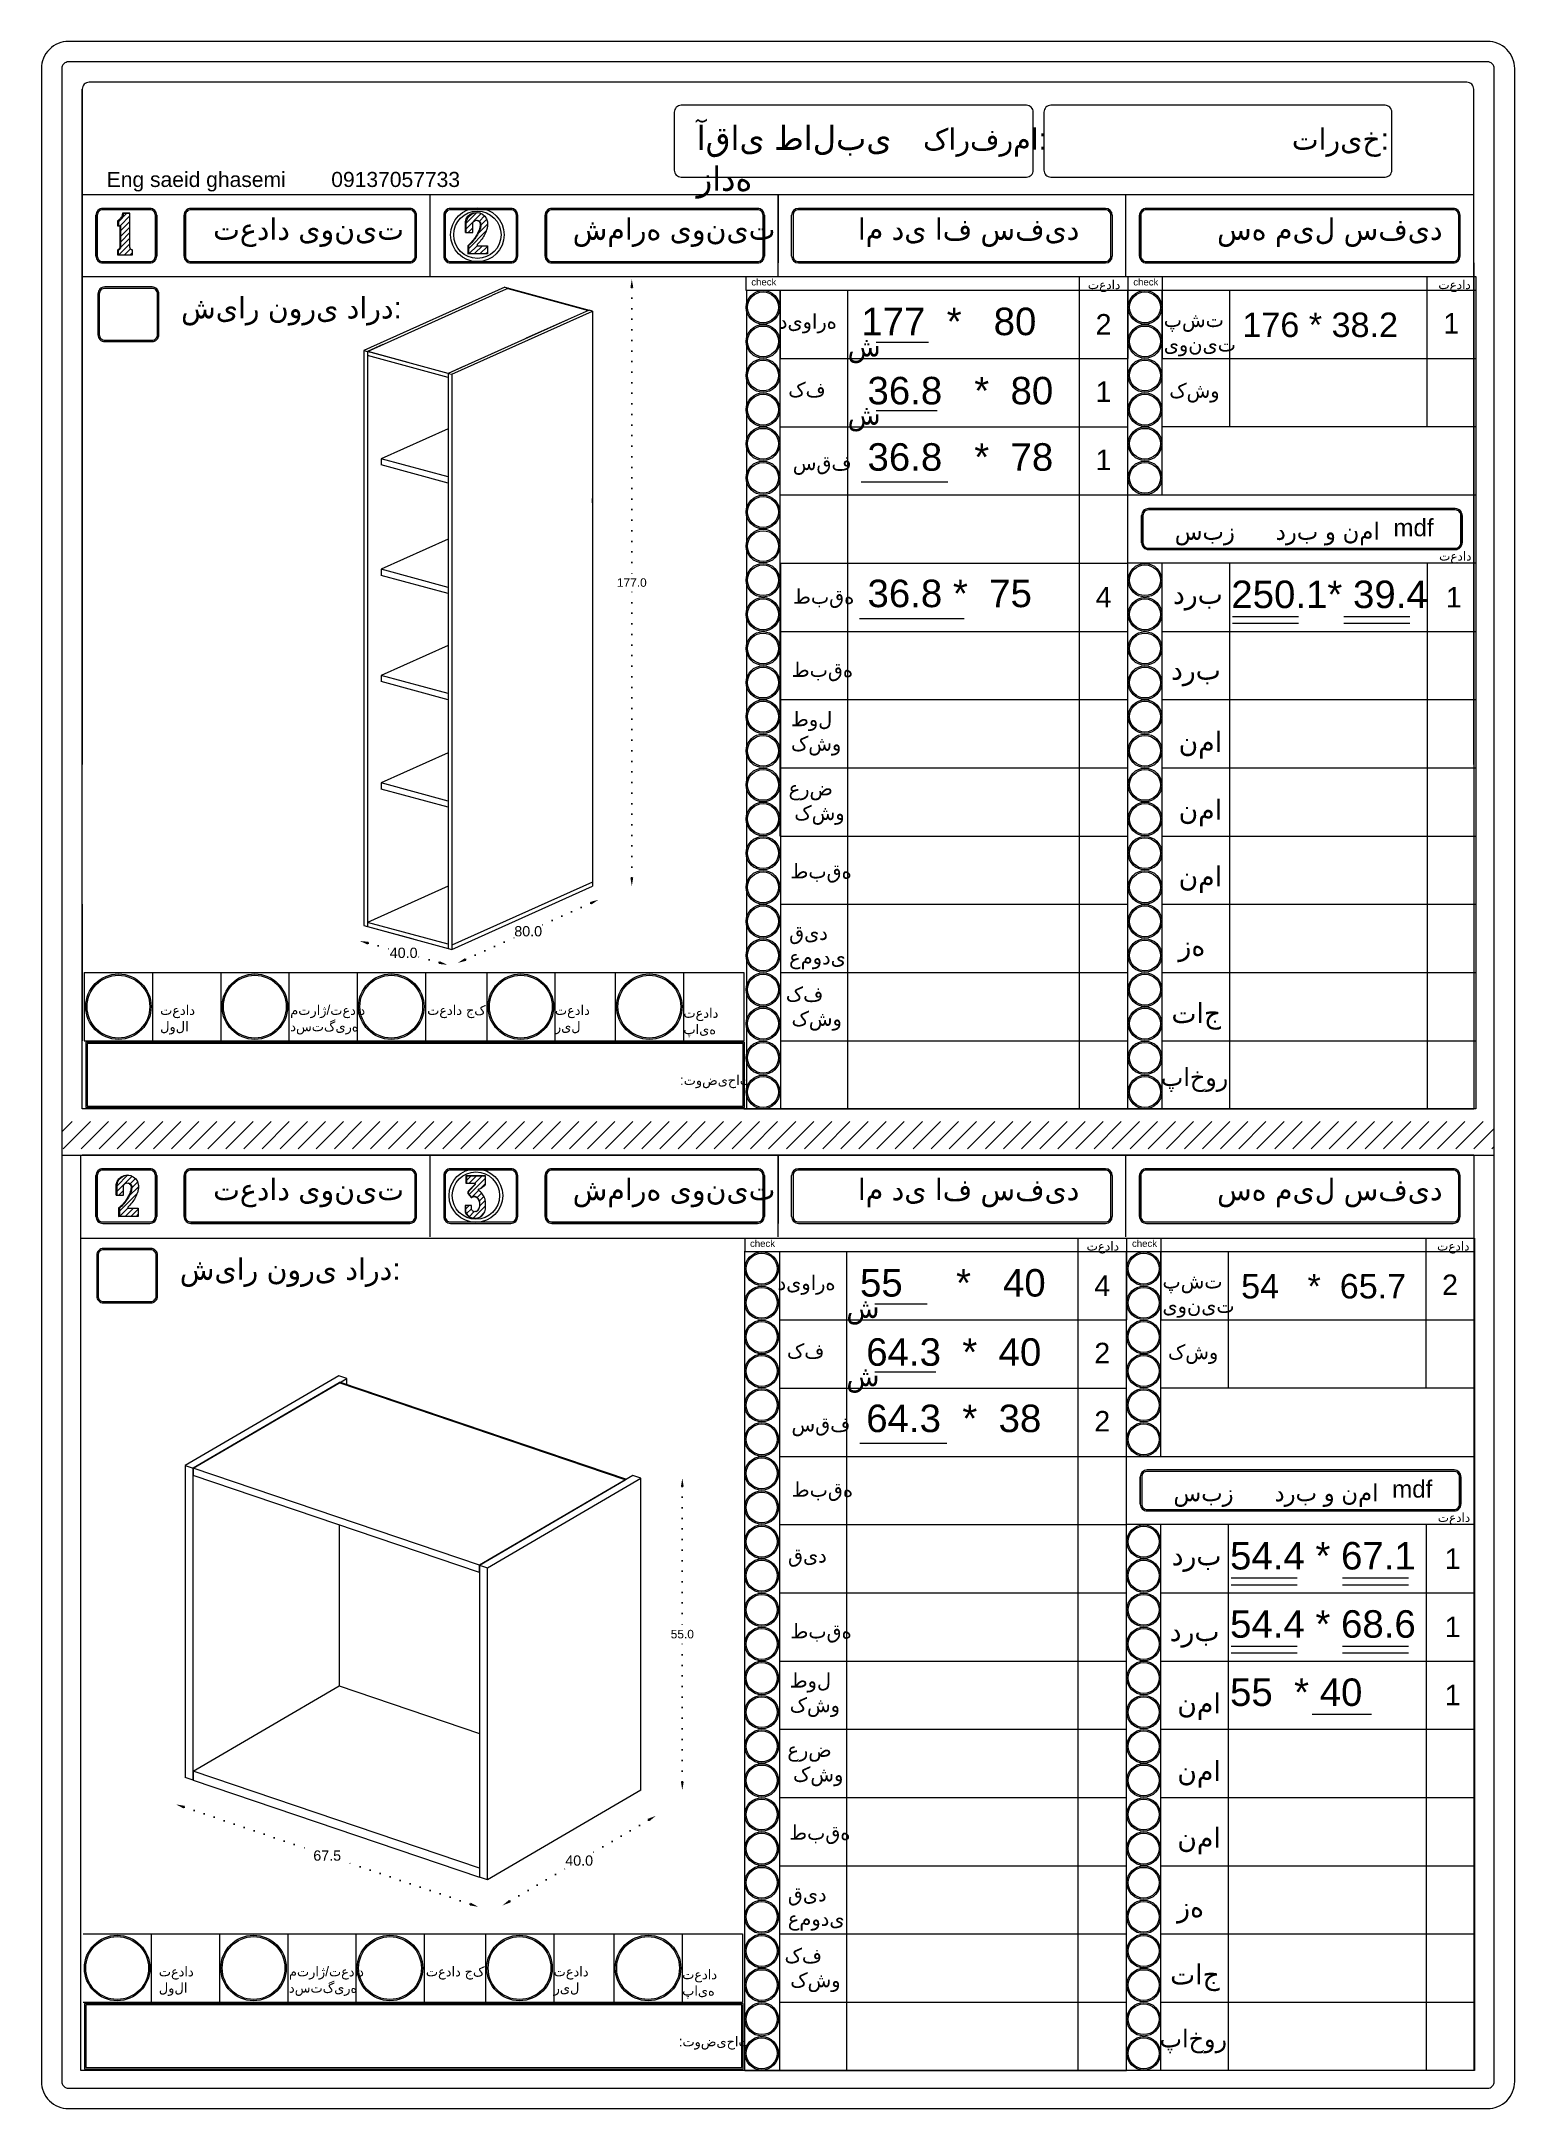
# Model space of a CAD drawing. Header units: inches. Extents: x 104 to 9740, y 936 to 6735.
# Drawn here: x 6545 to 6977, y 5154 to 5760 of the extents above; entities that cross this region are included whole.
import ezdxf

# ---------------------------------------------------------------- set-up
doc = ezdxf.new("R2010")
doc.units = ezdxf.units.IN
doc.header["$MEASUREMENT"] = 0
doc.linetypes.add('ACAD_ISO07W100', pattern=[3, 0, -3])
doc.styles.get("Standard").update_dxf_attribs({"font": 'arial.ttf'})
doc.dimstyles.new('Copy of Standard', dxfattribs={"dimtxt": 2.5, "dimasz": 2.5, "dimexe": 0.18, "dimexo": 0.0625, "dimgap": 0.09, "dimtad": 0, "dimtih": 1, "dimtoh": 1, "dimdec": 1, "dimzin": 0, "dimdsep": 46, "dimtxsty": 'Standard', "dimcen": 0.09, "dimse1": 1, "dimse2": 1, "dimadec": 0, "dimazin": 0, "dimtfac": 1, "dimtdec": 1, "dimtix": 1, "dimtofl": 0, "dimtmove": 0, "dimatfit": 3, "dimfxl": 1, "dimtolj": 1, "dimtzin": 0, "dimarcsym": 0})
doc.dimstyles.get("Standard").update_dxf_attribs({"dimtxt": 3, "dimasz": 2.5, "dimexe": 0.18, "dimexo": 0.0625, "dimgap": 0.09, "dimtad": 0, "dimtih": 1, "dimtoh": 1, "dimdec": 1, "dimzin": 0, "dimdsep": 46, "dimtxsty": 'Standard', "dimcen": 0.09, "dimse1": 1, "dimse2": 1, "dimadec": 0, "dimazin": 0, "dimtfac": 1, "dimtdec": 1, "dimtix": 1, "dimtofl": 0, "dimtmove": 0, "dimatfit": 0, "dimfxl": 1, "dimtolj": 1, "dimtzin": 0, "dimarcsym": 0})

msp = doc.modelspace()

# ---------------------------------------------------------------- texts
at = {"lineweight": 20, "attachment_point": 1}
for s, width, gutter_width, heights, insert, char_height in [('{\\fArial|b0|i0|c178|p34;آقای طالبی زاده}', 61.9241, 323.85, [0], (6737.39, 5735.23), 7.1441), ('{\\fArial|b0|i0|c178|p34;کارفرما:}', 0.2338, 164.79, [0], (6803.76, 5734.5), 6.3113), ('تاریخ:', 0.2338, 164.79, [0], (6911.89, 5734.5), 6.311), ('{\\fArial|b0|i0|c178|p34;Eng saeid ghasemi}', 79.2452, 164.79, [0], (6564.39, 5721.68), 4.4179), ('{\\fArial|b0|i0|c178|p34;09137057733 }', 65.4498, 164.79, [0], (6630.23, 5721.68), 4.4179), ('{\\fArial|b0|i0|c178|p34;تعداد یونیت}', 65.4498, 164.79, [0], (6595.59, 5708.1), 6.3113), ('{\\fArial|b0|i0|c178|p34;شماره یونیت}', 65.4498, 164.79, [0], (6701.02, 5708.1), 6.3113), ('{\\fArial|b0|i0|c178|p34;ام دی اف سفید}', 65.4498, 164.79, [0], (6784.63, 5708.1), 6.3113), ('{\\fArial|b0|i0|c178|p34;سه میل سفید}', 65.4498, 164.79, [0], (6889.96, 5708.1), 6.3113), ('{\\fArial|b0|i0|c178|p34;check}', 65.4498, 164.79, [0], (6753.4, 5690.41), 2.0101), ('{\\fArial|b0|i0|c178|p34;check}', 65.4498, 164.79, [0], (6865.4, 5690.41), 2.0101), ('{\\fArial|b0|i0|c178|p34;شیار نوری دارد:}', 65.4498, 164.79, [0], (6586.2, 5685.06), 6.3113), ('{\\fArial|b0|i0|c178|p34;شیار نوری دارد:}', 65.4498, 164.79, [0], (6586.2, 5685.06), 6.3113), ('{\\fArial|b0|i0|c178|p34;تعداد }', 65.4498, 164.79, [0], (6852.07, 5690), 2.6665), ('{\\fArial|b0|i0|c178|p34;تعداد }', 10.9902, 164.79, [0], (6954.83, 5690), 2.6665), ('{\\fArial|b0|i0|c178|p34;دیواره }', 17.3175, 247.18, [0], (6761.47, 5680.07), 4.3074), ('177  *   80', 61.9823, 462.54, [8.23], (6785.64, 5681.88), 8.0603), ('2{\\fArial|b0|i0|c178|p34; }', 8.5903, 164.79, [0], (6854.35, 5680.01), 6), ('{\\fArial|b0|i0|c178|p34;پشت \\Pیونیت}', 19.3052, 247.18, [0], (6874.33, 5680.52), 4.3074), ('176 * 38.2', 58.0086, 411.15, [7.32], (6897.38, 5680.45), 7.165), ('1{\\fArial|b0|i0|c178|p34; }', 8.5903, 164.79, [0], (6956.3, 5680.28), 6), ('{\\fArial|b0|i0|c178|p34;ش}', 15.3157, 346.26, [0], (6781.63, 5673.63), 6.0339), ('{\\fArial|b0|i0|c178|p34;کف }', 15.3367, 247.18, [0], (6764.21, 5660.07), 4.3074), ('36.8   *  80', 65.2593, 462.54, [0], (6787.46, 5661.6), 8.0603), ('1{\\fArial|b0|i0|c178|p34; }', 8.5903, 164.79, [0], (6854.35, 5660.28), 6), ('{\\fArial|b0|i0|c178|p34;کشو }', 17.7019, 247.18, [0], (6875.93, 5659.8), 4.3074), ('{\\fArial|b0|i0|c178|p34;ش}', 15.3157, 346.26, [0], (6781.63, 5653.63), 6.0339), ('36.8   *  78', 66.8047, 462.54, [8.24], (6787.46, 5642.15), 8.0603), ('سقف', 20.995, 247.18, [0], (6765.56, 5638.6), 4.307), ('1{\\fArial|b0|i0|c178|p34; }', 8.5903, 164.79, [0], (6854.35, 5640.28), 6), ('{\\fArial|b0|i0|c178|p34;درب و نما}', 36.0682, 164.79, [0], (6907.16, 5618.91), 5.0582), ('mdf', 17.2431, 132.07, [0], (6941.67, 5619.95), 5.058), ('سبز', 37.9723, 164.79, [0], (6877.55, 5618.91), 5.058), ('{\\fArial|b0|i0|c178|p34;تعداد }', 10.7715, 164.79, [0], (6955.05, 5610.43), 2.6665), ('{\\fArial|b0|i0|c178|p34;طبقه}', 98.1747, 247.18, [0], (6765.61, 5599.4), 4.3074), ('{\\fArial|b0|i0|c178|p34;3}6.8 *  75', 65.2593, 462.54, [0], (6787.46, 5602.15), 8.0603), ('4', 8.5903, 164.79, [0], (6854.35, 5600.01), 6), ('250.1* 39.4', 65.2593, 462.54, [8.23], (6894.13, 5601.88), 8.0603), ('1{\\fArial|b0|i0|c178|p34; }', 8.5903, 164.79, [0], (6957.07, 5600.01), 6), ('{\\fArial|b0|i0|c178|p34;درب}', 20.6748, 340.12, [0], (6877.02, 5600.99), 5.927), ('{\\fArial|b0|i0|c178|p34;طبقه}', 14.1457, 164.79, [0], (6765.25, 5577.94), 4.3074), ('{\\fArial|b0|i0|c178|p34;درب}', 13.4202, 164.79, [0], (6876.44, 5578.77), 5.927), ('{\\fArial|b0|i0|c178|p34;طول \\Pکشو}', 17.6756, 164.79, [0], (6765.01, 5563.51), 4.3074), ('{\\fArial|b0|i0|c178|p34;نما}', 11.1787, 164.79, [0], (6878.68, 5557.6), 5.927), ('{\\fArial|b0|i0|c178|p34;عرض \\P کشو}', 18.5758, 164.79, [0], (6764.33, 5543.2), 4.3074), ('{\\fArial|b0|i0|c178|p34;نما}', 11.1787, 164.79, [0], (6878.68, 5537.71), 5.927), ('{\\fArial|b0|i0|c178|p34;طبقه}', 14.2061, 164.79, [0], (6764.87, 5518.89), 4.3074), ('{\\fArial|b0|i0|c178|p34;نما}', 11.1787, 164.79, [0], (6878.68, 5518.17), 5.927), ('{\\fArial|b0|i0|c178|p34;قید \\Pعمودی}', 14.0099, 164.79, [0], (6764.48, 5500.87), 4.3074), ('{\\fArial|b0|i0|c178|p34;زه}', 11.2031, 164.79, [0], (6878.65, 5497.91), 5.927), ('{\\fArial|b0|i0|c178|p34;کف }\\P{\\fArial|b0|i0|c178|p34; کشو}', 17.5398, 164.79, [0], (6763.51, 5482.87), 4.3074), ('{\\fArial|b0|i0|c178|p34;تاج}', 13.2883, 164.79, [0], (6876.57, 5478.1), 5.927), ('تعداد لولا', 17.7752, 164.79, [0], (6580.05, 5477.44), 2.872), ('متراژ/تعداد\\Pدستگیره', 19.6171, 164.79, [0], (6618.21, 5477.44), 2.8716), ('تعداد جک', 17.466, 164.79, [0], (6658.35, 5477.44), 2.872), ('تعداد ریل', 17.6808, 164.79, [0], (6695.81, 5477.44), 2.872), ('تعداد پایه', 17.7105, 164.79, [0], (6733.49, 5476.6), 2.872), (':توضیحات', 65.4498, 164.79, [0], (6732.46, 5456.91), 2.872), ('{\\fArial|b0|i0|c178|p34;پاخور}', 12.8103, 147.32, [0], (6873.47, 5459.04), 5.2987), ('{\\fArial|b0|i0|c178|p34;تعداد یونیت}', 65.4498, 164.79, [0], (6595.59, 5426.58), 6.3113), ('{\\fArial|b0|i0|c178|p34;شماره یونیت}', 65.4498, 164.79, [0], (6701.02, 5426.58), 6.3113), ('{\\fArial|b0|i0|c178|p34;ام دی اف سفید}', 65.4498, 164.79, [0], (6784.63, 5426.58), 6.3113), ('{\\fArial|b0|i0|c178|p34;سه میل سفید}', 65.4498, 164.79, [0], (6889.96, 5426.58), 6.3113), ('{\\fArial|b0|i0|c178|p34;check}', 8.1204, 164.79, [0], (6753.02, 5408.58), 2.0101), ('{\\fArial|b0|i0|c178|p34;تعداد }', 11.7486, 164.79, [0], (6851.7, 5408.17), 2.6665), ('{\\fArial|b0|i0|c178|p34;check}', 8.423, 164.79, [0], (6865.02, 5408.58), 2.0101), ('{\\fArial|b0|i0|c178|p34;تعداد }', 10.9902, 164.79, [0], (6954.46, 5408.17), 2.6665), ('{\\fArial|b0|i0|c178|p34;شیار نوری دارد:}', 65.4498, 164.79, [0], (6585.82, 5403.24), 6.3113), ('{\\fArial|b0|i0|c178|p34;شیار نوری دارد:}', 65.4498, 164.79, [0], (6585.82, 5403.24), 6.3113), ('55     *   40', 61.9823, 462.54, [8.23], (6785.26, 5400.06), 8.0603), ('{\\fArial|b0|i0|c178|p34;دیواره }', 17.3175, 247.18, [0], (6761.09, 5398.25), 4.3074), ('4{\\fArial|b0|i0|c178|p34; }', 8.5903, 164.79, [0], (6853.97, 5398.19), 6), ('{\\fArial|b0|i0|c178|p34;پشت \\Pیونیت}', 19.3052, 247.18, [0], (6873.95, 5398.7), 4.3074), ('54   *  65.7', 58.0086, 411.15, [7.32], (6897, 5398.62), 7.1647), ('2{\\fArial|b0|i0|c178|p34; }', 8.5903, 164.79, [0], (6955.93, 5398.46), 6), ('{\\fArial|b0|i0|c178|p34;ش}', 15.3157, 346.26, [0], (6781.26, 5391.81), 6.0339), ('{\\fArial|b0|i0|c178|p34;کف }', 15.3367, 247.18, [0], (6763.83, 5378.25), 4.3074), ('64.3  *  40', 65.2593, 462.54, [8.23], (6787.09, 5379.78), 8.0603), ('2{\\fArial|b0|i0|c178|p34; }', 8.5903, 164.79, [0], (6853.97, 5378.46), 6), ('{\\fArial|b0|i0|c178|p34;کشو }', 17.7019, 247.18, [0], (6875.55, 5377.98), 4.3074), ('{\\fArial|b0|i0|c178|p34;ش}', 15.3157, 346.26, [0], (6781.26, 5371.81), 6.0339), ('64.3  *  38', 66.8047, 462.54, [8.24], (6787.09, 5360.33), 8.0603), ('2{\\fArial|b0|i0|c178|p34; }', 8.5903, 164.79, [0], (6853.97, 5358.46), 6), ('{\\fArial|b0|i0|c178|p34;سقف}', 20.995, 247.18, [0], (6765.18, 5356.78), 4.3074), ('{\\fArial|b0|i0|c178|p34;طبقه}', 16.0176, 247.18, [0], (6765.24, 5337.63), 4.3074), ('{\\fArial|b0|i0|c178|p34;سبز}', 37.9723, 164.79, [0], (6877.17, 5337.08), 5.0582), ('{\\fArial|b0|i0|c178|p34;درب و نما}', 36.0682, 164.79, [0], (6906.79, 5337.08), 5.0582), ('mdf', 17.2431, 132.07, [0], (6941.29, 5338.13), 5.058), ('{\\fArial|b0|i0|c178|p34;تعداد }', 10.7715, 164.79, [0], (6954.67, 5328.61), 2.6665), ('{\\fArial|b0|i0|c178|p34;قید  }', 21.1589, 247.18, [0], (6764.15, 5318.35), 4.3074), ('{\\fArial|b0|i0|c178|p34;درب}', 20.6748, 340.12, [0], (6876.64, 5319.17), 5.927), ('54.4 * 67.1', 65.2593, 462.54, [8.23], (6893.76, 5320.06), 8.0603), ('1{\\fArial|b0|i0|c178|p34; }', 8.5903, 164.79, [0], (6956.7, 5318.19), 6), ('54.4 * 68.6', 65.2593, 462.54, [8.23], (6893.76, 5300.06), 8.0603), ('1{\\fArial|b0|i0|c178|p34; }', 8.5903, 164.79, [0], (6956.7, 5298.19), 6), ('{\\fArial|b0|i0|c178|p34;طبقه}', 14.1457, 164.79, [0], (6764.87, 5296.12), 4.3074), ('{\\fArial|b0|i0|c178|p34;درب}', 13.4202, 164.79, [0], (6876.06, 5296.95), 5.927), ('{\\fArial|b0|i0|c178|p34;طول \\Pکشو}', 17.6756, 164.79, [0], (6764.64, 5281.68), 4.3074), ('55  * 40', 65.2593, 462.54, [8.23], (6893.76, 5280.06), 8.06), ('{\\fArial|b0|i0|c178|p34;نما}', 11.1787, 164.79, [0], (6878.3, 5275.78), 5.927), ('1{\\fArial|b0|i0|c178|p34; }', 8.5903, 164.79, [0], (6956.7, 5278.19), 6), ('{\\fArial|b0|i0|c178|p34;عرض \\P کشو}', 18.5758, 164.79, [0], (6763.96, 5261.38), 4.3074), ('{\\fArial|b0|i0|c178|p34;نما}', 11.1787, 164.79, [0], (6878.3, 5255.89), 5.927), ('{\\fArial|b0|i0|c178|p34;طبقه}', 14.2061, 164.79, [0], (6764.5, 5237.07), 4.3074), ('{\\fArial|b0|i0|c178|p34;نما}', 11.1787, 164.79, [0], (6878.3, 5236.35), 5.927), ('{\\fArial|b0|i0|c178|p34;قید \\Pعمودی}', 14.0099, 164.79, [0], (6764.1, 5219.05), 4.3074), ('{\\fArial|b0|i0|c178|p34;زه}', 11.2031, 164.79, [0], (6878.28, 5216.09), 5.927), ('{\\fArial|b0|i0|c178|p34;کف }\\P{\\fArial|b0|i0|c178|p34; کشو}', 17.5398, 164.79, [0], (6763.13, 5201.04), 4.3074), ('تعداد لولا', 17.7752, 164.79, [0], (6579.67, 5195.62), 2.872), ('متراژ/تعداد\\Pدستگیره', 19.6171, 164.79, [0], (6617.83, 5195.62), 2.8716), ('تعداد جک', 17.466, 164.79, [0], (6657.97, 5195.62), 2.872), ('تعداد ریل', 17.6808, 164.79, [0], (6695.44, 5195.62), 2.872), ('تعداد پایه', 17.7105, 164.79, [0], (6733.12, 5194.78), 2.872), ('{\\fArial|b0|i0|c178|p34;تاج}', 13.2883, 164.79, [0], (6876.19, 5196.28), 5.927), ('{\\fArial|b0|i0|c178|p34;پاخور}', 12.8103, 147.32, [0], (6873.1, 5177.22), 5.2987), (':توضیحات', 18.5601, 164.79, [0], (6732.09, 5175.09), 2.872)]:
    msp.add_mtext_dynamic_manual_height_columns(s, width=width, gutter_width=gutter_width, heights=heights, dxfattribs=dict(at, insert=insert, char_height=char_height))

# ---------------------------------------------------------------- blocks, each defined once
blk = doc.blocks.new('*D732')
at = {"color": 0, "linetype": 'ACAD_ISO07W100', "lineweight": -2, "transparency": 16777216}
for p, q in [((6733.16, 5336.28), (6733.16, 5294.41)), ((6733.16, 5249.8), (6733.16, 5291.67))]:
    blk.add_line(p, q, dxfattribs=at)
at = {"color": 0, "transparency": 16777216}
for points in [[(6732.74, 5336.28), (6733.58, 5336.28), (6733.16, 5338.78)], [(6732.74, 5249.8), (6733.58, 5249.8), (6733.16, 5247.3)]]:
    blk.add_solid(points, dxfattribs=at)
at = {"layer": 'Defpoints', "color": 0, "transparency": 16777216}
for p in [(6721.04, 5338.78), (6733.16, 5338.78), (6721.04, 5247.3)]:
    blk.add_point(p, dxfattribs=at)
at = {"color": 0, "lineweight": 20, "transparency": 16777216, "insert": (6733.16, 5293.04), "char_height": 2.5, "attachment_point": 5}
blk.add_mtext('\\A1;55.0', dxfattribs=at)
blk = doc.blocks.new('*D733')
at = {"color": 0, "linetype": 'ACAD_ISO07W100', "lineweight": -2, "transparency": 16777216}
for p, q in [((6723.26, 5238.55), (6705.7, 5228.29)), ((6682.57, 5214.78), (6700.14, 5225.04))]:
    blk.add_line(p, q, dxfattribs=at)
at = {"color": 0, "transparency": 16777216}
for points in [[(6723.05, 5238.91), (6723.47, 5238.19), (6725.42, 5239.81)], [(6682.36, 5215.14), (6682.79, 5214.42), (6680.42, 5213.52)]]:
    blk.add_solid(points, dxfattribs=at)
at = {"layer": 'Defpoints', "color": 0, "transparency": 16777216}
for p in [(6721.04, 5247.3), (6676.04, 5221.01), (6680.42, 5213.52)]:
    blk.add_point(p, dxfattribs=at)
at = {"color": 0, "lineweight": 20, "transparency": 16777216, "insert": (6702.92, 5226.66), "char_height": 3, "attachment_point": 5}
blk.add_mtext('\\A1;40.0', dxfattribs=at)
blk = doc.blocks.new('*D734')
at = {"color": 0, "linetype": 'ACAD_ISO07W100', "lineweight": -2, "transparency": 16777216}
for p, q in [((6587.08, 5242.34), (6625.03, 5229.48)), ((6670.99, 5213.91), (6633.04, 5226.77))]:
    blk.add_line(p, q, dxfattribs=at)
at = {"color": 0, "transparency": 16777216}
for points in [[(6587.22, 5242.73), (6586.95, 5241.94), (6584.72, 5243.14)], [(6671.13, 5214.31), (6670.86, 5213.52), (6673.36, 5213.11)]]:
    blk.add_solid(points, dxfattribs=at)
at = {"layer": 'Defpoints', "color": 0, "transparency": 16777216}
for p in [(6587.39, 5251.04), (6584.72, 5243.14), (6676.04, 5221.01)]:
    blk.add_point(p, dxfattribs=at)
at = {"color": 0, "lineweight": 20, "transparency": 16777216, "insert": (6629.04, 5228.12), "char_height": 3, "attachment_point": 5}
blk.add_mtext('\\A1;67.5', dxfattribs=at)
blk = doc.blocks.new('*D744')
at = {"color": 0, "linetype": 'ACAD_ISO07W100', "lineweight": -2, "transparency": 16777216}
for p, q in [((6706.34, 5507.31), (6691.58, 5500.69)), ((6669.6, 5490.82), (6684.35, 5497.44))]:
    blk.add_line(p, q, dxfattribs=at)
at = {"color": 0, "transparency": 16777216}
for points in [[(6706.17, 5507.69), (6706.51, 5506.93), (6708.62, 5508.33)], [(6669.43, 5491.2), (6669.77, 5490.44), (6667.32, 5489.8)]]:
    blk.add_solid(points, dxfattribs=at)
at = {"layer": 'Defpoints', "color": 0, "transparency": 16777216}
for p in [(6706.84, 5512.29), (6665.54, 5493.76), (6667.32, 5489.8)]:
    blk.add_point(p, dxfattribs=at)
at = {"color": 0, "lineweight": 20, "transparency": 16777216, "insert": (6687.97, 5499.07), "char_height": 3, "attachment_point": 5}
blk.add_mtext('\\A1;80.0', dxfattribs=at)
blk = doc.blocks.new('*D745')
at = {"color": 0, "linetype": 'ACAD_ISO07W100', "lineweight": -2, "transparency": 16777216}
for p, q in [((6641, 5495.59), (6647.41, 5493.85)), ((6661.9, 5489.9), (6655.49, 5491.65))]:
    blk.add_line(p, q, dxfattribs=at)
at = {"color": 0, "transparency": 16777216}
for points in [[(6641.11, 5495.99), (6640.89, 5495.19), (6638.59, 5496.25)], [(6662.01, 5490.31), (6661.79, 5489.5), (6664.31, 5489.25)]]:
    blk.add_solid(points, dxfattribs=at)
at = {"layer": 'Defpoints', "color": 0, "transparency": 16777216}
for p in [(6639.82, 5500.76), (6638.59, 5496.25), (6665.54, 5493.76)]:
    blk.add_point(p, dxfattribs=at)
at = {"color": 0, "lineweight": 20, "transparency": 16777216, "insert": (6651.45, 5492.75), "char_height": 3, "attachment_point": 5}
blk.add_mtext('\\A1;40.0', dxfattribs=at)
blk = doc.blocks.new('*D746')
at = {"color": 0, "linetype": 'ACAD_ISO07W100', "lineweight": -2, "transparency": 16777216}
for p, q in [((6718.35, 5687.78), (6718.35, 5602.65)), ((6718.35, 5514.79), (6718.35, 5599.92))]:
    blk.add_line(p, q, dxfattribs=at)
at = {"color": 0, "transparency": 16777216}
for points in [[(6717.94, 5687.78), (6718.77, 5687.78), (6718.35, 5690.28)], [(6717.94, 5514.79), (6718.77, 5514.79), (6718.35, 5512.29)]]:
    blk.add_solid(points, dxfattribs=at)
at = {"layer": 'Defpoints', "color": 0, "transparency": 16777216}
for p in [(6706.84, 5690.28), (6718.35, 5690.28), (6706.84, 5512.29)]:
    blk.add_point(p, dxfattribs=at)
at = {"color": 0, "lineweight": 20, "transparency": 16777216, "insert": (6718.35, 5601.29), "char_height": 2.5, "attachment_point": 5}
blk.add_mtext('\\A1;177.0', dxfattribs=at)

# ---------------------------------------------------------------- dimensions: what is measured, and where the dimension line sits
at = {"lineweight": 20}
for base, p1, p2, text, picture, middle in [((6718.35, 5690.28), (6706.84, 5512.29), (6706.84, 5690.28), '177.0', '*D746', (6718.35, 5601.29)), ((6733.16, 5338.78), (6721.04, 5247.3), (6721.04, 5338.78), '55.0', '*D732', (6733.16, 5293.04))]:
    dim = msp.add_linear_dim(base=base, p1=p1, p2=p2, angle=270, text=text, dimstyle='Copy of Standard', dxfattribs=at)
    dim.commit()
    dim.dimension.update_dxf_attribs({"geometry": picture, "text_midpoint": middle})
for p1, p2, distance, text, picture, middle in [((6706.84, 5512.29), (6665.54, 5493.76), 4.34, '80.0', '*D744', (6687.97, 5499.07)), ((6665.54, 5493.76), (6639.82, 5500.76), 4.67, '40.0', '*D745', (6651.45, 5492.75)), ((6676.04, 5221.01), (6587.39, 5251.04), 8.34, '67.5', '*D734', (6629.04, 5228.12)), ((6721.04, 5247.3), (6676.04, 5221.01), 8.68, '40.0', '*D733', (6702.92, 5226.66))]:
    dim = msp.add_aligned_dim(p1=p1, p2=p2, distance=distance, text=text, dimstyle='Standard', dxfattribs=at)
    dim.commit()
    dim.dimension.update_dxf_attribs({"geometry": picture, "text_midpoint": middle})

# ---------------------------------------------------------------- hatches: boundary and pattern name
at = {"lineweight": 20}
h = msp.add_hatch(dxfattribs=at)
h.set_pattern_fill('ANSI31', color=256, scale=9.218651)
h.set_pattern_definition([(45, (5821.9568, 6248.5832), (-0.8148213, 0.8148213), [])])
h.paths.add_polyline_path([(6571.72, 5698.83), (6571.63, 5698.88), (6571.55, 5698.93), (6571.47, 5698.99), (6571.4, 5699.06), (6571.34, 5699.14), (6571.29, 5699.23), (6571.25, 5699.32), (6571.22, 5699.42), (6571.2, 5699.51), (6571.19, 5699.61), (6571.19, 5709.54), (6569.33, 5709.54), (6569.3, 5709.31), (6569.26, 5709.08), (6569.19, 5708.86), (6569.1, 5708.64), (6569, 5708.43), (6568.88, 5708.23), (6568.74, 5708.04), (6568.58, 5707.87), (6568.41, 5707.71), (6568.23, 5707.56), (6568.03, 5707.43), (6567.83, 5707.32), (6567.83, 5705.92), (6568.23, 5705.92), (6568.54, 5705.9), (6568.54, 5699.65), (6568.53, 5699.56), (6568.51, 5699.46), (6568.47, 5699.37), (6568.43, 5699.28), (6568.38, 5699.2), (6568.32, 5699.12), (6568.25, 5699.05), (6568.18, 5698.99), (6568.1, 5698.94), (6568.01, 5698.89), (6567.92, 5698.85), (6567.83, 5698.83), (6567.83, 5697.4), (6571.92, 5697.4), (6571.92, 5698.78), (6571.82, 5698.8)])
h = msp.add_hatch(dxfattribs=at)
h.set_pattern_fill('ANSI31', color=256, scale=9.218651)
h.set_pattern_definition([(45, (5944.0426, 6248.762), (-0.8148213, 0.8148213), [])])
h.paths.add_polyline_path([(6676, 5700.04), (6672.96, 5700.04), (6672.96, 5700.39), (6673.27, 5700.69), (6673.57, 5701), (6673.85, 5701.32), (6674.13, 5701.65), (6674.38, 5701.99), (6674.63, 5702.35), (6674.85, 5702.71), (6675.07, 5703.08), (6675.27, 5703.46), (6675.45, 5703.85), (6675.61, 5704.25), (6675.67, 5704.4), (6675.76, 5704.65), (6675.84, 5704.9), (6675.91, 5705.16), (6675.97, 5705.42), (6676.01, 5705.68), (6676.03, 5705.94), (6676.05, 5706.21), (6676.04, 5706.47), (6676.03, 5706.73), (6676, 5707), (6675.75, 5707.89), (6675.25, 5708.68), (6674.54, 5709.3), (6673.78, 5709.65), (6672.99, 5709.76), (6672.07, 5709.63), (6671.23, 5709.24), (6670.54, 5708.64), (6670.04, 5707.86), (6669.79, 5706.97), (6669.8, 5706.04), (6669.8, 5703.92), (6671.7, 5703.92), (6671.7, 5706.71), (6671.88, 5707.05), (6672.13, 5707.29), (6672.43, 5707.44), (6672.77, 5707.5), (6672.99, 5707.46), (6673.11, 5707.44), (6673.12, 5707.44), (6673.32, 5707.41), (6673.63, 5707.26), (6673.87, 5707.02), (6674.03, 5706.72), (6674.09, 5706.38), (6674.09, 5706.17), (6674.08, 5705.95), (6674.06, 5705.74), (6674.03, 5705.52), (6673.99, 5705.31), (6673.94, 5705.1), (6673.88, 5704.9), (6673.81, 5704.69), (6673.72, 5704.49), (6673.63, 5704.3), (6673.53, 5704.07), (6673.32, 5703.66), (6673.1, 5703.26), (6672.86, 5702.86), (6672.61, 5702.48), (6672.35, 5702.1), (6672.07, 5701.73), (6671.77, 5701.38), (6671.46, 5701.03), (6671.14, 5700.7), (6670.81, 5700.38), (6670.47, 5700.07), (6670.47, 5697.72), (6676, 5697.72)])
h = msp.add_hatch(dxfattribs=at)
h.set_pattern_fill('ANSI31', color=256, scale=30)
h.set_pattern_definition([(45, (4348.9987, 5147.2438), (-2.6516504, 2.6516504), [])])
h.paths.add_polyline_path([(6971.22, 5443.34), (6551.22, 5443.34), (6551.22, 5435.34), (6971.22, 5435.34)])
h = msp.add_hatch(dxfattribs=at)
h.set_pattern_fill('ANSI31', color=256, scale=9.218651)
h.set_pattern_definition([(45, (5841.6784, 5966.5958), (-0.8148213, 0.8148213), [])])
h.paths.add_polyline_path([(6573.64, 5417.87), (6570.6, 5417.87), (6570.6, 5418.23), (6570.91, 5418.52), (6571.21, 5418.83), (6571.49, 5419.15), (6571.76, 5419.49), (6572.02, 5419.83), (6572.26, 5420.18), (6572.49, 5420.54), (6572.7, 5420.92), (6572.9, 5421.3), (6573.08, 5421.68), (6573.25, 5422.08), (6573.31, 5422.23), (6573.4, 5422.48), (6573.48, 5422.73), (6573.55, 5422.99), (6573.6, 5423.25), (6573.64, 5423.51), (6573.67, 5423.77), (6573.68, 5424.04), (6573.68, 5424.3), (6573.67, 5424.57), (6573.64, 5424.83), (6573.38, 5425.73), (6572.88, 5426.52), (6572.18, 5427.13), (6571.42, 5427.48), (6570.62, 5427.59), (6569.71, 5427.46), (6568.87, 5427.08), (6568.17, 5426.47), (6567.68, 5425.69), (6567.43, 5424.8), (6567.44, 5423.88), (6567.44, 5421.75), (6569.34, 5421.75), (6569.34, 5424.55), (6569.52, 5424.88), (6569.76, 5425.12), (6570.07, 5425.28), (6570.41, 5425.33), (6570.62, 5425.29), (6570.75, 5425.28), (6570.76, 5425.27), (6570.96, 5425.24), (6571.26, 5425.09), (6571.51, 5424.85), (6571.67, 5424.55), (6571.73, 5424.22), (6571.73, 5424), (6571.72, 5423.79), (6571.7, 5423.57), (6571.67, 5423.36), (6571.63, 5423.15), (6571.57, 5422.94), (6571.51, 5422.73), (6571.44, 5422.53), (6571.36, 5422.33), (6571.27, 5422.13), (6571.17, 5421.91), (6570.96, 5421.5), (6570.74, 5421.09), (6570.5, 5420.7), (6570.25, 5420.31), (6569.98, 5419.93), (6569.7, 5419.57), (6569.41, 5419.21), (6569.1, 5418.87), (6568.78, 5418.54), (6568.45, 5418.22), (6568.11, 5417.91), (6568.11, 5415.56), (6573.64, 5415.56)])
h = msp.add_hatch(dxfattribs=at)
h.set_pattern_fill('ANSI31', color=256, scale=9.218651)
h.set_pattern_definition([(45, (5960.8923, 5967.0023), (-0.8148213, 0.8148213), [])])
h.paths.add_polyline_path([(6675.45, 5427.38), (6669.88, 5427.38), (6669.88, 5425.23), (6672.31, 5425.23), (6672.44, 5425.19), (6672.44, 5424.82), (6670.72, 5423.09), (6670.62, 5422.97), (6670.57, 5422.9), (6670.53, 5422.83), (6670.49, 5422.76), (6670.46, 5422.68), (6670.43, 5422.6), (6670.41, 5422.52), (6670.4, 5422.44), (6670.38, 5422.28), (6670.38, 5422.2), (6671.39, 5421.02), (6671.43, 5421.05), (6671.55, 5421.15), (6671.69, 5421.22), (6671.84, 5421.27), (6671.99, 5421.3), (6672.14, 5421.32), (6672.28, 5421.32), (6672.43, 5421.3), (6672.58, 5421.27), (6672.73, 5421.22), (6672.86, 5421.15), (6672.99, 5421.06), (6673.1, 5420.95), (6673.29, 5420.72), (6673.45, 5420.47), (6673.58, 5420.21), (6673.69, 5419.93), (6673.77, 5419.64), (6673.82, 5419.35), (6673.83, 5419.05), (6673.82, 5418.75), (6673.77, 5418.46), (6673.7, 5418.17), (6673.59, 5417.89), (6673.46, 5417.63), (6673.36, 5417.43), (6673.23, 5417.26), (6673.07, 5417.12), (6672.88, 5417.01), (6672.75, 5416.97), (6672.54, 5416.9), (6672.32, 5416.88), (6672.1, 5416.9), (6671.89, 5416.97), (6671.7, 5417.07), (6671.53, 5417.22), (6671.4, 5417.39), (6671.3, 5417.59), (6671.3, 5418.7), (6669.61, 5418.7), (6669.61, 5416.9), (6669.73, 5416.62), (6669.88, 5416.35), (6670.06, 5416.1), (6670.26, 5415.87), (6670.48, 5415.66), (6670.72, 5415.48), (6670.98, 5415.32), (6671.26, 5415.18), (6671.55, 5415.08), (6671.84, 5415.01), (6672.15, 5414.97), (6672.45, 5414.96), (6672.82, 5414.99), (6673.18, 5415.06), (6673.53, 5415.17), (6673.79, 5415.29), (6674.07, 5415.46), (6674.36, 5415.68), (6674.63, 5415.94), (6674.87, 5416.23), (6675.07, 5416.54), (6675.23, 5416.88), (6675.36, 5417.23), (6675.45, 5417.59), (6675.45, 5419.48), (6675.43, 5419.84), (6675.38, 5420.2), (6675.31, 5420.55), (6675.2, 5420.9), (6675.06, 5421.24), (6674.9, 5421.56), (6674.71, 5421.87), (6674.49, 5422.16), (6674.25, 5422.43), (6673.98, 5422.68), (6673.7, 5422.91), (6673.4, 5423.11), (6673.4, 5423.48), (6673.59, 5423.54), (6673.79, 5423.62), (6673.98, 5423.7), (6674.17, 5423.8), (6674.35, 5423.9), (6674.52, 5424.01), (6674.69, 5424.13), (6674.86, 5424.26), (6675.02, 5424.4), (6675.17, 5424.55), (6675.31, 5424.7), (6675.45, 5424.86)])

# ---------------------------------------------------------------- linework, layer by layer
for p, q in [((6557.22, 5446.99), (6557.22, 5745.95)), ((6965.22, 5714.99), (6557.22, 5714.99)), ((6557.22, 5536), (6557.22, 5714.99)), ((6659.22, 5690.99), (6659.22, 5714.99)), ((6761.22, 5690.99), (6761.22, 5714.99)), ((6761.22, 5714.99), (6761.22, 5694.99)), ((6863.22, 5690.99), (6863.22, 5714.99)), ((6561.22, 5696.99), (6561.22, 5708.99)), ((6577.06, 5710.99), (6563.22, 5710.99)), ((6579.06, 5708.99), (6579.06, 5696.99)), ((6587.06, 5696.99), (6587.06, 5708.99)), ((6653.22, 5710.99), (6589.06, 5710.99)), ((6655.22, 5696.99), (6655.22, 5708.99)), ((6663.22, 5708.99), (6663.22, 5696.99)), ((6682.92, 5710.99), (6665.22, 5710.99)), ((6684.92, 5696.99), (6684.92, 5708.99)), ((6692.92, 5696.99), (6692.92, 5708.99)), ((6755.22, 5710.99), (6694.92, 5710.99)), ((6757.22, 5708.99), (6757.22, 5696.99)), ((6765.22, 5696.99), (6765.22, 5708.99)), ((6857.22, 5710.99), (6767.22, 5710.99)), ((6859.22, 5708.99), (6859.22, 5696.99)), ((6867.22, 5696.99), (6867.22, 5708.99)), ((6959.22, 5710.99), (6869.22, 5710.99)), ((6961.22, 5696.99), (6961.22, 5708.99)), ((6567.83, 5707.32), (6567.83, 5705.92)), ((6567.83, 5697.4), (6571.92, 5697.4)), ((6557.22, 5690.99), (6965.22, 5690.99)), ((6557.22, 5690.99), (6965.22, 5690.99)), ((6563.22, 5694.99), (6577.06, 5694.99)), ((6653.22, 5694.99), (6589.06, 5694.99)), ((6665.22, 5694.99), (6682.92, 5694.99)), ((6755.22, 5694.99), (6694.92, 5694.99)), ((6751.82, 5690.99), (6751.82, 5686.99)), ((6767.22, 5694.99), (6857.22, 5694.99)), ((6849.65, 5446.99), (6849.65, 5690.99)), ((6863.82, 5690.99), (6863.82, 5666.99)), ((6869.22, 5694.99), (6959.22, 5694.99)), ((6873.82, 5690.99), (6873.82, 5666.99)), ((6951.6, 5646.99), (6951.6, 5690.99)), ((6965.22, 5694.99), (6965.22, 5446.99)), ((6751.82, 5686.99), (6965.82, 5686.99)), ((6752.09, 5446.99), (6752.09, 5686.99)), ((6761.82, 5530.99), (6761.82, 5686.99)), ((6761.82, 5526.99), (6761.82, 5686.99)), ((6761.82, 5686.99), (6761.82, 5666.99)), ((6781.63, 5686.99), (6781.63, 5446.99)), ((6863.82, 5530.99), (6863.82, 5686.99)), ((6863.82, 5446.99), (6863.82, 5686.99)), ((6873.82, 5646.99), (6873.82, 5686.99)), ((6873.82, 5626.99), (6873.82, 5686.99)), ((6873.82, 5626.99), (6873.82, 5686.99)), ((6873.82, 5686.99), (6873.82, 5666.99)), ((6893.63, 5686.99), (6893.63, 5646.99)), ((6761.82, 5666.99), (6863.82, 5666.99)), ((6789.98, 5671.74), (6805.31, 5671.74)), ((6873.82, 5666.99), (6965.82, 5666.99)), ((6789.98, 5651.74), (6807.87, 5651.74)), ((6761.82, 5646.99), (6863.82, 5646.99)), ((6965.82, 5646.99), (6873.82, 5646.99)), ((6965.82, 5646.99), (6945.82, 5646.99)), ((6785.64, 5630.85), (6811.05, 5630.85)), ((6761.82, 5626.99), (6965.82, 5626.99)), ((6867.82, 5612.99), (6867.82, 5620.99)), ((6959.82, 5622.99), (6869.82, 5622.99)), ((6961.82, 5620.99), (6961.82, 5612.99)), ((6761.82, 5606.99), (6863.82, 5606.99)), ((6762.09, 5446.99), (6762.09, 5606.99)), ((6965.82, 5606.99), (6863.82, 5606.99)), ((6959.82, 5610.99), (6869.82, 5610.99)), ((6873.82, 5446.99), (6873.82, 5606.99)), ((6893.63, 5606.99), (6893.63, 5506.99)), ((6951.6, 5606.99), (6951.6, 5446.99)), ((6785.07, 5590.74), (6815.83, 5590.74)), ((6894.52, 5591.38), (6913.85, 5591.38)), ((6894.52, 5589.36), (6913.85, 5589.36)), ((6927.15, 5591.38), (6946.49, 5591.38)), ((6927.15, 5589.36), (6946.49, 5589.36)), ((6761.82, 5586.99), (6863.82, 5586.99)), ((6761.82, 5586.99), (6781.63, 5586.99)), ((6761.82, 5586.99), (6863.82, 5586.99)), ((6830.33, 5586.99), (6863.82, 5586.99)), ((6873.82, 5586.99), (6965.82, 5586.99)), ((6893.63, 5586.99), (6893.63, 5486.99)), ((6761.82, 5566.99), (6781.63, 5566.99)), ((6761.82, 5566.99), (6863.82, 5566.99)), ((6873.82, 5566.99), (6965.82, 5566.99)), ((6873.82, 5566.99), (6965.82, 5566.99)), ((6893.63, 5566.99), (6893.63, 5466.99)), ((6761.82, 5546.99), (6863.82, 5546.99)), ((6873.82, 5546.99), (6965.82, 5546.99)), ((6893.63, 5546.99), (6893.63, 5446.99)), ((6761.82, 5526.99), (6863.82, 5526.99)), ((6849.65, 5526.99), (6863.82, 5526.99)), ((6873.82, 5526.99), (6965.82, 5526.99)), ((6557.22, 5506.99), (6557.22, 5466.99)), ((6557.22, 5506.99), (6557.22, 5466.99)), ((6761.82, 5506.99), (6863.82, 5506.99)), ((6849.65, 5506.99), (6863.82, 5506.99)), ((6873.82, 5506.99), (6965.82, 5506.99)), ((6873.82, 5506.99), (6965.82, 5506.99)), ((6557.82, 5486.99), (6751.2, 5486.99)), ((6557.82, 5486.99), (6557.82, 5466.99)), ((6577.82, 5486.99), (6577.82, 5466.99)), ((6597.82, 5486.99), (6597.82, 5466.99)), ((6617.82, 5486.99), (6617.82, 5466.99)), ((6637.82, 5486.99), (6637.82, 5466.99)), ((6657.82, 5486.99), (6657.82, 5466.99)), ((6675.81, 5486.99), (6675.81, 5466.99)), ((6695.81, 5486.99), (6695.81, 5466.99)), ((6713.49, 5486.99), (6713.49, 5466.99)), ((6733.49, 5486.99), (6733.49, 5466.99)), ((6751.2, 5486.99), (6751.2, 5466.99)), ((6761.82, 5486.99), (6863.82, 5486.99)), ((6761.82, 5486.99), (6863.82, 5486.99)), ((6849.65, 5486.99), (6863.82, 5486.99)), ((6873.82, 5486.99), (6965.82, 5486.99)), ((6873.82, 5486.99), (6965.82, 5486.99)), ((6557.82, 5466.99), (6751.2, 5466.99)), ((6761.82, 5466.99), (6863.82, 5466.99)), ((6761.82, 5466.99), (6863.82, 5466.99)), ((6849.65, 5466.99), (6863.82, 5466.99)), ((6873.82, 5466.99), (6965.82, 5466.99)), ((6873.82, 5466.99), (6965.82, 5466.99)), ((6751.22, 5446.99), (6557.22, 5446.99)), ((6751.22, 5446.99), (6557.22, 5446.99)), ((6751.22, 5446.99), (6863.22, 5446.99)), ((6751.22, 5446.99), (6965.22, 5446.99)), ((6751.22, 5446.99), (6863.22, 5446.99)), ((6751.22, 5446.99), (6965.22, 5446.99)), ((6751.82, 5446.99), (6863.82, 5446.99)), ((6551.22, 5433.47), (6971.22, 5433.47)), ((6556.84, 5165.1), (6556.84, 5433.47)), ((6965.22, 5433.47), (6557.22, 5433.47)), ((6659.22, 5409.47), (6659.22, 5433.47)), ((6761.22, 5409.47), (6761.22, 5433.47)), ((6761.22, 5433.47), (6761.22, 5413.47)), ((6863.22, 5409.47), (6863.22, 5433.47)), ((6965.22, 5433.47), (6965.22, 5165.47)), ((6561.22, 5415.47), (6561.22, 5427.47)), ((6577.06, 5429.47), (6563.22, 5429.47)), ((6579.06, 5427.47), (6579.06, 5415.47)), ((6587.06, 5415.47), (6587.06, 5427.47)), ((6653.22, 5429.47), (6589.06, 5429.47)), ((6655.22, 5415.47), (6655.22, 5427.47)), ((6663.22, 5427.47), (6663.22, 5415.47)), ((6682.92, 5429.47), (6665.22, 5429.47)), ((6669.73, 5427.44), (6669.73, 5425.23)), ((6669.73, 5425.23), (6669.88, 5425.23)), ((6669.88, 5427.38), (6669.88, 5425.23)), ((6669.88, 5425.23), (6672.31, 5425.23)), ((6672.31, 5425.23), (6672.44, 5425.19)), ((6672.44, 5425.19), (6672.44, 5424.82)), ((6684.92, 5415.47), (6684.92, 5427.47)), ((6692.92, 5415.47), (6692.92, 5427.47)), ((6755.22, 5429.47), (6694.92, 5429.47)), ((6757.22, 5427.47), (6757.22, 5415.47)), ((6765.22, 5415.47), (6765.22, 5427.47)), ((6857.22, 5429.47), (6767.22, 5429.47)), ((6859.22, 5427.47), (6859.22, 5415.47)), ((6867.22, 5415.47), (6867.22, 5427.47)), ((6959.22, 5429.47), (6869.22, 5429.47)), ((6961.22, 5415.47), (6961.22, 5427.47)), ((6563.22, 5413.47), (6577.06, 5413.47)), ((6653.22, 5413.47), (6589.06, 5413.47)), ((6665.22, 5413.47), (6682.92, 5413.47)), ((6672.75, 5416.97), (6672.54, 5416.9)), ((6755.22, 5413.47), (6694.92, 5413.47)), ((6767.22, 5413.47), (6857.22, 5413.47)), ((6869.22, 5413.47), (6959.22, 5413.47)), ((6751.45, 5409.17), (6751.45, 5405.17)), ((6849.27, 5165.17), (6849.27, 5409.17)), ((6863.45, 5409.17), (6863.45, 5385.17)), ((6873.45, 5409.17), (6873.45, 5385.17)), ((6951.23, 5365.17), (6951.23, 5409.17)), ((6751.45, 5405.17), (6965.45, 5405.17)), ((6751.5, 5165.3), (6751.5, 5405.3)), ((6761.71, 5165.17), (6761.71, 5405.17)), ((6781.26, 5405.17), (6781.26, 5165.17)), ((6863.45, 5249.17), (6863.45, 5405.17)), ((6863.45, 5165.17), (6863.45, 5405.17)), ((6873.45, 5365.17), (6873.45, 5405.17)), ((6873.45, 5345.17), (6873.45, 5405.17)), ((6873.45, 5345.17), (6873.45, 5405.17)), ((6873.45, 5405.17), (6873.45, 5385.17)), ((6893.26, 5405.17), (6893.26, 5365.17)), ((6789.61, 5389.91), (6804.94, 5389.91)), ((6761.71, 5385.17), (6863.45, 5385.17)), ((6873.45, 5385.17), (6965.45, 5385.17)), ((6789.61, 5369.91), (6807.49, 5369.91)), ((6761.71, 5365.17), (6863.45, 5365.17)), ((6965.45, 5365.17), (6873.45, 5365.17)), ((6761.71, 5345.17), (6965.45, 5345.17)), ((6785.26, 5349.03), (6810.68, 5349.03)), ((6867.45, 5331.17), (6867.45, 5339.17)), ((6959.45, 5341.17), (6869.45, 5341.17)), ((6961.45, 5339.17), (6961.45, 5331.17)), ((6959.45, 5329.17), (6869.45, 5329.17)), ((6761.71, 5325.17), (6863.45, 5325.17)), ((6965.45, 5325.17), (6863.45, 5325.17)), ((6873.45, 5165.17), (6873.45, 5325.17)), ((6893.26, 5325.17), (6893.26, 5225.17)), ((6951.23, 5325.17), (6951.23, 5165.17)), ((6894.14, 5309.56), (6913.48, 5309.56)), ((6926.77, 5309.56), (6946.11, 5309.56)), ((6761.71, 5305.17), (6863.45, 5305.17)), ((6761.71, 5305.17), (6781.26, 5305.17)), ((6873.45, 5305.17), (6965.45, 5305.17)), ((6893.26, 5305.17), (6893.26, 5205.17)), ((6894.14, 5307.54), (6913.48, 5307.54)), ((6926.77, 5307.54), (6946.11, 5307.54)), ((6761.71, 5285.17), (6781.26, 5285.17)), ((6761.71, 5285.17), (6863.45, 5285.17)), ((6873.45, 5285.17), (6965.45, 5285.17)), ((6893.26, 5285.17), (6893.26, 5185.17)), ((6894.14, 5289.56), (6913.48, 5289.56)), ((6894.14, 5287.54), (6913.48, 5287.54)), ((6926.77, 5289.56), (6946.11, 5289.56)), ((6926.77, 5287.54), (6946.11, 5287.54)), ((6917.88, 5269.56), (6935.23, 5269.56)), ((6761.71, 5265.17), (6863.45, 5265.17)), ((6873.45, 5265.17), (6965.45, 5265.17)), ((6893.26, 5265.17), (6893.26, 5165.17)), ((6761.71, 5245.17), (6863.45, 5245.17)), ((6849.27, 5245.17), (6863.45, 5245.17)), ((6873.45, 5245.17), (6965.45, 5245.17)), ((6761.71, 5225.17), (6863.45, 5225.17)), ((6873.45, 5225.17), (6965.45, 5225.17)), ((6557.45, 5205.17), (6750.83, 5205.17)), ((6577.45, 5205.17), (6577.45, 5185.17)), ((6597.45, 5205.17), (6597.45, 5185.17)), ((6617.45, 5205.17), (6617.45, 5185.17)), ((6637.45, 5205.17), (6637.45, 5185.17)), ((6657.45, 5205.17), (6657.45, 5185.17)), ((6675.44, 5205.17), (6675.44, 5185.17)), ((6695.44, 5205.17), (6695.44, 5185.17)), ((6713.12, 5205.17), (6713.12, 5185.17)), ((6733.12, 5205.17), (6733.12, 5185.17)), ((6750.83, 5205.17), (6750.83, 5185.17)), ((6761.71, 5205.17), (6863.45, 5205.17)), ((6873.45, 5205.17), (6965.45, 5205.17)), ((6557.45, 5185.17), (6750.83, 5185.17)), ((6761.71, 5185.17), (6863.45, 5185.17)), ((6873.45, 5185.17), (6965.45, 5185.17)), ((6751.45, 5165.17), (6863.45, 5165.17))]:
    msp.add_line(p, q, dxfattribs=at)
at = {"linetype": 'Continuous', "lineweight": 20, "extrusion": (5.55112e-17, 0.936966, 0.34942)}
for p, q in [((6681.12, 5687.89), (6639.82, 5669.35)), ((6640.85, 5669.07), (6677.5, 5685.52)), ((6682, 5687.54), (6677.5, 5685.52)), ((6681.12, 5687.89), (6705.82, 5681.17)), ((6682.15, 5687.61), (6682, 5687.54)), ((6699.23, 5682.85), (6682, 5687.54)), ((6682, 5687.54), (6705.66, 5681.1)), ((6699.46, 5678.32), (6664.51, 5662.63)), ((6665.54, 5662.35), (6706.84, 5680.89)), ((6705.82, 5681.17), (6687.39, 5672.9)), ((6706.84, 5680.89), (6705.82, 5681.17)), ((6706.84, 5680.89), (6706.84, 5512.29)), ((6639.82, 5669.35), (6641.36, 5668.93)), ((6639.82, 5669.35), (6639.82, 5502.59)), ((6639.82, 5669.35), (6640.85, 5669.07)), ((6639.82, 5669.35), (6639.82, 5500.76)), ((6645.35, 5671.09), (6640.85, 5669.07)), ((6640.85, 5669.07), (6640.85, 5667.85)), ((6664.51, 5662.63), (6640.85, 5669.07)), ((6640.85, 5668.93), (6640.85, 5500.48)), ((6664.51, 5661.41), (6640.85, 5667.85)), ((6652.74, 5665.84), (6641.36, 5668.93)), ((6669.02, 5664.66), (6664.51, 5662.63)), ((6664.51, 5662.63), (6665.54, 5662.35)), ((6664.51, 5662.63), (6664.51, 5494.04)), ((6664.51, 5662.63), (6664.51, 5661.41)), ((6665.54, 5662.35), (6665.54, 5494.98)), ((6664.51, 5646.4), (6644.89, 5637.6)), ((6644.89, 5637.6), (6644.89, 5635.77)), ((6664.51, 5632.26), (6644.89, 5637.6)), ((6664.51, 5630.43), (6644.89, 5635.77)), ((6706.84, 5624.69), (6706.84, 5625.91)), ((6664.51, 5614.03), (6644.89, 5605.23)), ((6644.89, 5605.23), (6644.89, 5603.4)), ((6664.51, 5599.89), (6644.89, 5605.23)), ((6664.51, 5598.06), (6644.89, 5603.4)), ((6664.51, 5582.9), (6644.89, 5574.1)), ((6644.89, 5574.1), (6644.89, 5572.26)), ((6664.51, 5568.76), (6644.89, 5574.1)), ((6664.51, 5566.93), (6644.89, 5572.26)), ((6664.51, 5551.4), (6644.89, 5542.6)), ((6644.89, 5542.6), (6644.89, 5540.77)), ((6664.51, 5537.26), (6644.89, 5542.6)), ((6664.51, 5535.43), (6644.89, 5540.77)), ((6664.51, 5512.32), (6640.85, 5501.7)), ((6706.84, 5513.52), (6665.54, 5494.98)), ((6665.54, 5493.76), (6706.84, 5512.29)), ((6639.82, 5500.76), (6654.29, 5496.82)), ((6639.82, 5500.76), (6665.54, 5493.76)), ((6664.51, 5495.26), (6640.85, 5501.7)), ((6665.54, 5494.98), (6665.54, 5493.76))]:
    msp.add_line(p, q, dxfattribs=at)
at = {"linetype": 'Continuous', "lineweight": 20, "extrusion": (4.44089e-16, 0.895621, 0.444817)}
for p, q in [((6632.4, 5368.81), (6587.39, 5342.52)), ((6589.76, 5341.72), (6634.76, 5368.01)), ((6632.51, 5366.69), (6589.76, 5341.72)), ((6634.76, 5368.01), (6632.4, 5368.81)), ((6632.85, 5366.89), (6632.51, 5366.69)), ((6716.43, 5338.27), (6632.51, 5366.69)), ((6716.43, 5338.27), (6632.51, 5366.69)), ((6632.85, 5366.89), (6716.77, 5338.46)), ((6634.76, 5366.24), (6634.76, 5368.01)), ((6587.39, 5342.52), (6589.76, 5341.72)), ((6587.39, 5342.52), (6587.39, 5251.04)), ((6589.76, 5250.24), (6589.76, 5341.72)), ((6589.76, 5341.72), (6589.76, 5339.57)), ((6673.68, 5313.29), (6589.76, 5341.72)), ((6673.68, 5311.14), (6589.76, 5339.57)), ((6718.68, 5339.58), (6673.68, 5313.29)), ((6721.04, 5338.78), (6718.68, 5339.58)), ((6673.68, 5313.29), (6716.43, 5338.27)), ((6676.04, 5312.49), (6721.04, 5338.78)), ((6716.77, 5338.46), (6716.43, 5338.27)), ((6721.04, 5247.3), (6721.04, 5338.78)), ((6632.51, 5325.08), (6632.51, 5277.88)), ((6673.68, 5313.29), (6676.04, 5312.49)), ((6673.68, 5313.29), (6673.68, 5221.81)), ((6673.68, 5311.14), (6673.68, 5313.29)), ((6676.04, 5221.01), (6676.04, 5312.49)), ((6589.76, 5252.9), (6632.51, 5277.88)), ((6632.51, 5277.88), (6673.68, 5263.93)), ((6589.76, 5250.24), (6587.39, 5251.04)), ((6673.68, 5224.48), (6589.76, 5252.9)), ((6589.76, 5252.9), (6589.76, 5250.24)), ((6589.76, 5250.24), (6673.68, 5221.81)), ((6721.04, 5247.3), (6676.04, 5221.01)), ((6673.68, 5224.48), (6673.68, 5221.81)), ((6676.04, 5221.01), (6673.68, 5221.81))]:
    msp.add_line(p, q, dxfattribs=at)
at = {"lineweight": 20}
for points in [[(6553.22, 5153.95), (6969.22, 5153.95, 0.414214), (6977.22, 5161.95), (6977.22, 5751.95, 0.414214), (6969.22, 5759.95), (6553.22, 5759.95, 0.414214), (6545.22, 5751.95), (6545.22, 5161.95, 0.414214)], [(6553.22, 5159.95), (6969.22, 5159.95, 0.414214), (6971.22, 5161.95), (6971.22, 5751.95, 0.414214), (6969.22, 5753.95), (6553.22, 5753.95, 0.414214), (6551.22, 5751.95), (6551.22, 5161.95, 0.414214)], [(6836.07, 5739.2, 0.414214), (6834.07, 5741.2), (6732.82, 5741.2, 0.414214), (6730.82, 5739.2), (6730.82, 5722.16, 0.414214), (6732.82, 5720.16), (6834.07, 5720.16, 0.414214), (6836.07, 5722.16)], [(6841.2, 5720.16), (6939.2, 5720.16, 0.414214), (6941.2, 5722.16), (6941.2, 5739.2, 0.414214), (6939.2, 5741.2), (6841.2, 5741.2, 0.414214), (6839.2, 5739.2), (6839.2, 5722.16, 0.414214)], [(6941.2, 5739.2, 0.414214), (6939.2, 5741.2), (6841.2, 5741.2, 0.414214), (6839.2, 5739.2), (6839.2, 5722.16, 0.414214), (6841.2, 5720.16), (6939.2, 5720.16, 0.414214), (6941.2, 5722.16)], [(6579.06, 5708.99, 0.414214), (6577.06, 5710.99), (6563.22, 5710.99, 0.414214), (6561.22, 5708.99), (6561.22, 5696.99, 0.414214), (6563.22, 5694.99), (6577.06, 5694.99, 0.414214), (6579.06, 5696.99)], [(6578.66, 5708.99, 0.414214), (6577.06, 5710.59), (6563.22, 5710.59, 0.414214), (6561.62, 5708.99), (6561.62, 5696.99, 0.414214), (6563.22, 5695.39), (6577.06, 5695.39, 0.414214), (6578.66, 5696.99)], [(6655.22, 5708.99, 0.414214), (6653.22, 5710.99), (6589.06, 5710.99, 0.414214), (6587.06, 5708.99), (6587.06, 5696.99, 0.414214), (6589.06, 5694.99), (6653.22, 5694.99, 0.414214), (6655.22, 5696.99)], [(6654.82, 5708.99, 0.414214), (6653.22, 5710.59), (6589.06, 5710.59, 0.414214), (6587.46, 5708.99), (6587.46, 5696.99, 0.414214), (6589.06, 5695.39), (6653.22, 5695.39, 0.414214), (6654.82, 5696.99)], [(6684.92, 5708.99, 0.414214), (6682.92, 5710.99), (6665.22, 5710.99, 0.414214), (6663.22, 5708.99), (6663.22, 5696.99, 0.414214), (6665.22, 5694.99), (6682.92, 5694.99, 0.414214), (6684.92, 5696.99)], [(6684.52, 5708.99, 0.414214), (6682.92, 5710.59), (6665.22, 5710.59, 0.414214), (6663.62, 5708.99), (6663.62, 5696.99, 0.414214), (6665.22, 5695.39), (6682.92, 5695.39, 0.414214), (6684.52, 5696.99)], [(6757.22, 5708.99, 0.414214), (6755.22, 5710.99), (6694.92, 5710.99, 0.414214), (6692.92, 5708.99), (6692.92, 5696.99, 0.414214), (6694.92, 5694.99), (6755.22, 5694.99, 0.414214), (6757.22, 5696.99)], [(6756.82, 5708.99, 0.414214), (6755.22, 5710.59), (6694.92, 5710.59, 0.414214), (6693.32, 5708.99), (6693.32, 5696.99, 0.414214), (6694.92, 5695.39), (6755.22, 5695.39, 0.414214), (6756.82, 5696.99)], [(6858.82, 5708.99, 0.414214), (6857.22, 5710.59), (6767.22, 5710.59, 0.414214), (6765.62, 5708.99), (6765.62, 5696.99, 0.414214), (6767.22, 5695.39), (6857.22, 5695.39, 0.414214), (6858.82, 5696.99)], [(6961.22, 5708.99, 0.414214), (6959.22, 5710.99), (6869.22, 5710.99, 0.414214), (6867.22, 5708.99), (6867.22, 5696.99, 0.414214), (6869.22, 5694.99), (6959.22, 5694.99, 0.414214), (6961.22, 5696.99)], [(6960.82, 5708.99, 0.414214), (6959.22, 5710.59), (6869.22, 5710.59, 0.414214), (6867.62, 5708.99), (6867.62, 5696.99, 0.414214), (6869.22, 5695.39), (6959.22, 5695.39, 0.414214), (6960.82, 5696.99)], [(6579.67, 5685.95, 0.414214), (6577.67, 5687.95), (6563.82, 5687.95, 0.414214), (6561.82, 5685.95), (6561.82, 5673.95, 0.414214), (6563.82, 5671.95), (6577.67, 5671.95, 0.414214), (6579.67, 5673.95)], [(6579.67, 5685.95, 0.414214), (6577.67, 5687.95), (6563.82, 5687.95, 0.414214), (6561.82, 5685.95), (6561.82, 5673.95, 0.414214), (6563.82, 5671.95), (6577.67, 5671.95, 0.414214), (6579.67, 5673.95)], [(6579.27, 5685.95, 0.414214), (6577.67, 5687.55), (6563.82, 5687.55, 0.414214), (6562.22, 5685.95), (6562.22, 5673.95, 0.414214), (6563.82, 5672.35), (6577.67, 5672.35, 0.414214), (6579.27, 5673.95)], [(6579.27, 5685.95, 0.414214), (6577.67, 5687.55), (6563.82, 5687.55, 0.414214), (6562.22, 5685.95), (6562.22, 5673.95, 0.414214), (6563.82, 5672.35), (6577.67, 5672.35, 0.414214), (6579.27, 5673.95)], [(6961.82, 5620.99, 0.414214), (6959.82, 5622.99), (6869.82, 5622.99, 0.414214), (6867.82, 5620.99), (6867.82, 5612.99, 0.414214), (6869.82, 5610.99), (6959.82, 5610.99, 0.414214), (6961.82, 5612.99)], [(6961.42, 5620.99, 0.414214), (6959.82, 5622.59), (6869.82, 5622.59, 0.414214), (6868.22, 5620.99), (6868.22, 5612.99, 0.414214), (6869.82, 5611.39), (6959.82, 5611.39, 0.414214), (6961.42, 5612.99)], [(6579.06, 5427.47, 0.414214), (6577.06, 5429.47), (6563.22, 5429.47, 0.414214), (6561.22, 5427.47), (6561.22, 5415.47, 0.414214), (6563.22, 5413.47), (6577.06, 5413.47, 0.414214), (6579.06, 5415.47)], [(6578.66, 5427.47, 0.414214), (6577.06, 5429.07), (6563.22, 5429.07, 0.414214), (6561.62, 5427.47), (6561.62, 5415.47, 0.414214), (6563.22, 5413.87), (6577.06, 5413.87, 0.414214), (6578.66, 5415.47)], [(6655.22, 5427.47, 0.414214), (6653.22, 5429.47), (6589.06, 5429.47, 0.414214), (6587.06, 5427.47), (6587.06, 5415.47, 0.414214), (6589.06, 5413.47), (6653.22, 5413.47, 0.414214), (6655.22, 5415.47)], [(6654.82, 5427.47, 0.414214), (6653.22, 5429.07), (6589.06, 5429.07, 0.414214), (6587.46, 5427.47), (6587.46, 5415.47, 0.414214), (6589.06, 5413.87), (6653.22, 5413.87, 0.414214), (6654.82, 5415.47)], [(6684.92, 5427.47, 0.414214), (6682.92, 5429.47), (6665.22, 5429.47, 0.414214), (6663.22, 5427.47), (6663.22, 5415.47, 0.414214), (6665.22, 5413.47), (6682.92, 5413.47, 0.414214), (6684.92, 5415.47)], [(6684.52, 5427.47, 0.414214), (6682.92, 5429.07), (6665.22, 5429.07, 0.414214), (6663.62, 5427.47), (6663.62, 5415.47, 0.414214), (6665.22, 5413.87), (6682.92, 5413.87, 0.414214), (6684.52, 5415.47)], [(6757.22, 5427.47, 0.414214), (6755.22, 5429.47), (6694.92, 5429.47, 0.414214), (6692.92, 5427.47), (6692.92, 5415.47, 0.414214), (6694.92, 5413.47), (6755.22, 5413.47, 0.414214), (6757.22, 5415.47)], [(6756.82, 5427.47, 0.414214), (6755.22, 5429.07), (6694.92, 5429.07, 0.414214), (6693.32, 5427.47), (6693.32, 5415.47, 0.414214), (6694.92, 5413.87), (6755.22, 5413.87, 0.414214), (6756.82, 5415.47)], [(6858.82, 5427.47, 0.414214), (6857.22, 5429.07), (6767.22, 5429.07, 0.414214), (6765.62, 5427.47), (6765.62, 5415.47, 0.414214), (6767.22, 5413.87), (6857.22, 5413.87, 0.414214), (6858.82, 5415.47)], [(6961.22, 5427.47, 0.414214), (6959.22, 5429.47), (6869.22, 5429.47, 0.414214), (6867.22, 5427.47), (6867.22, 5415.47, 0.414214), (6869.22, 5413.47), (6959.22, 5413.47, 0.414214), (6961.22, 5415.47)], [(6960.82, 5427.47, 0.414214), (6959.22, 5429.07), (6869.22, 5429.07, 0.414214), (6867.62, 5427.47), (6867.62, 5415.47, 0.414214), (6869.22, 5413.87), (6959.22, 5413.87, 0.414214), (6960.82, 5415.47)], [(6579.29, 5404.13, 0.414214), (6577.29, 5406.13), (6563.45, 5406.13, 0.414214), (6561.45, 5404.13), (6561.45, 5392.13, 0.414214), (6563.45, 5390.13), (6577.29, 5390.13, 0.414214), (6579.29, 5392.13)], [(6579.29, 5404.13, 0.414214), (6577.29, 5406.13), (6563.45, 5406.13, 0.414214), (6561.45, 5404.13), (6561.45, 5392.13, 0.414214), (6563.45, 5390.13), (6577.29, 5390.13, 0.414214), (6579.29, 5392.13)], [(6578.89, 5404.13, 0.414214), (6577.29, 5405.73), (6563.45, 5405.73, 0.414214), (6561.85, 5404.13), (6561.85, 5392.13, 0.414214), (6563.45, 5390.53), (6577.29, 5390.53, 0.414214), (6578.89, 5392.13)], [(6578.89, 5404.13, 0.414214), (6577.29, 5405.73), (6563.45, 5405.73, 0.414214), (6561.85, 5404.13), (6561.85, 5392.13, 0.414214), (6563.45, 5390.53), (6577.29, 5390.53, 0.414214), (6578.89, 5392.13)], [(6961.45, 5339.17, 0.414214), (6959.45, 5341.17), (6869.45, 5341.17, 0.414214), (6867.45, 5339.17), (6867.45, 5331.17, 0.414214), (6869.45, 5329.17), (6959.45, 5329.17, 0.414214), (6961.45, 5331.17)], [(6961.05, 5339.17, 0.414214), (6959.45, 5340.77), (6869.45, 5340.77, 0.414214), (6867.85, 5339.17), (6867.85, 5331.17, 0.414214), (6869.45, 5329.57), (6959.45, 5329.57, 0.414214), (6961.05, 5331.17)]]:
    msp.add_lwpolyline(points, format="xyb", close=True, dxfattribs=at)
for points in [[(6965.22, 5547.93), (6965.22, 5745.95, 0.414214), (6963.22, 5747.95), (6559.22, 5747.95, 0.414214), (6557.22, 5745.95), (6557.22, 5547.93)], [(6836.07, 5739.2, 0.414214), (6834.07, 5741.2), (6732.82, 5741.2, 0.414214), (6730.82, 5739.2), (6730.82, 5722.16, 0.414214), (6732.82, 5720.16), (6834.07, 5720.16, 0.414214), (6836.07, 5722.16), (6836.07, 5739.2)]]:
    msp.add_lwpolyline(points, format="xyb", dxfattribs=at)
for points in [[(6567.51, 5697.34), (6571.92, 5697.34), (6571.92, 5697.4), (6571.92, 5698.78), (6571.82, 5698.8), (6571.72, 5698.83), (6571.63, 5698.88), (6571.55, 5698.93), (6571.47, 5698.99), (6571.4, 5699.06), (6571.34, 5699.14), (6571.29, 5699.23), (6571.25, 5699.32), (6571.22, 5699.42), (6571.2, 5699.51), (6571.19, 5699.61), (6571.19, 5709.54), (6571.19, 5709.6), (6569.03, 5709.6), (6569, 5709.36), (6568.96, 5709.13), (6568.89, 5708.91), (6568.8, 5708.69), (6568.69, 5708.48), (6568.57, 5708.28), (6568.43, 5708.09), (6568.27, 5707.91), (6568.1, 5707.75), (6567.92, 5707.6), (6567.72, 5707.47), (6567.51, 5707.36), (6567.51, 5705.92), (6567.83, 5705.92), (6568.23, 5705.92), (6568.23, 5699.61), (6568.22, 5699.52), (6568.2, 5699.42), (6568.17, 5699.33), (6568.12, 5699.24), (6568.07, 5699.16), (6568.01, 5699.08), (6567.94, 5699.01), (6567.87, 5698.95), (6567.79, 5698.89), (6567.7, 5698.84), (6567.61, 5698.81), (6567.51, 5698.78), (6567.51, 5697.34), (6567.83, 5697.4), (6567.83, 5698.83), (6567.92, 5698.85), (6568.01, 5698.89), (6568.1, 5698.94), (6568.18, 5698.99), (6568.25, 5699.05), (6568.32, 5699.12), (6568.38, 5699.2), (6568.43, 5699.28), (6568.47, 5699.37), (6568.51, 5699.46), (6568.53, 5699.56), (6568.54, 5699.65), (6568.54, 5705.9), (6568.23, 5705.92)], [(6567.51, 5707.36), (6567.83, 5707.32), (6568.03, 5707.43), (6568.23, 5707.56), (6568.41, 5707.71), (6568.58, 5707.87), (6568.74, 5708.04), (6568.88, 5708.23), (6569, 5708.43), (6569.1, 5708.64), (6569.19, 5708.86), (6569.26, 5709.08), (6569.3, 5709.31), (6569.33, 5709.54)], [(6569.03, 5709.6), (6569.33, 5709.54), (6571.19, 5709.54)], [(6669.56, 5703.92), (6669.56, 5706.07), (6669.55, 5707), (6669.8, 5707.89), (6670.3, 5708.68), (6671, 5709.3), (6671.85, 5709.69), (6672.77, 5709.82), (6673.7, 5709.69), (6673.78, 5709.65), (6674.54, 5709.3), (6675.25, 5708.68), (6675.75, 5707.89), (6676, 5707), (6676.03, 5706.73), (6676.04, 5706.47), (6676.05, 5706.21), (6676.03, 5705.94), (6676.01, 5705.68), (6675.97, 5705.42), (6675.91, 5705.16), (6675.84, 5704.9), (6675.76, 5704.65), (6675.67, 5704.4), (6675.61, 5704.25), (6675.45, 5703.85), (6675.27, 5703.46), (6675.07, 5703.08), (6674.85, 5702.71), (6674.63, 5702.35), (6674.38, 5701.99), (6674.13, 5701.65), (6673.85, 5701.32), (6673.57, 5701), (6673.27, 5700.69), (6672.96, 5700.39), (6672.96, 5700.04), (6676, 5700.04), (6676, 5697.72), (6676, 5697.66), (6670.23, 5697.66)], [(6669.8, 5703.92), (6669.8, 5706.04), (6669.79, 5706.97), (6670.04, 5707.86), (6670.54, 5708.64), (6671.23, 5709.24), (6672.07, 5709.63), (6672.99, 5709.76), (6673.78, 5709.65)], [(6669.56, 5703.92), (6669.8, 5703.92), (6671.7, 5703.92), (6671.7, 5706.65), (6671.72, 5706.75), (6671.88, 5707.05), (6672.13, 5707.29), (6672.43, 5707.44), (6672.77, 5707.5), (6672.99, 5707.46), (6673.11, 5707.44), (6673.12, 5707.44)], [(6673.67, 5707.05), (6673.83, 5706.75), (6673.89, 5706.41), (6673.89, 5706.19), (6673.88, 5705.97), (6673.86, 5705.75), (6673.83, 5705.54), (6673.79, 5705.33), (6673.74, 5705.11), (6673.67, 5704.91), (6673.6, 5704.7), (6673.52, 5704.5), (6673.43, 5704.3), (6673.33, 5704.08), (6673.12, 5703.66), (6672.89, 5703.25), (6672.65, 5702.85), (6672.4, 5702.46), (6672.13, 5702.08), (6671.84, 5701.71), (6671.55, 5701.35), (6671.24, 5701.01), (6670.91, 5700.67), (6670.58, 5700.35), (6670.23, 5700.04), (6670.23, 5697.66), (6670.47, 5697.72), (6676, 5697.72)], [(6673.67, 5707.05), (6673.42, 5707.29), (6673.12, 5707.44), (6673.32, 5707.41), (6673.63, 5707.26), (6673.87, 5707.02), (6674.03, 5706.72), (6674.09, 5706.38), (6674.09, 5706.17), (6674.08, 5705.95), (6674.06, 5705.74), (6674.03, 5705.52), (6673.99, 5705.31), (6673.94, 5705.1), (6673.88, 5704.9), (6673.81, 5704.69), (6673.72, 5704.49), (6673.63, 5704.3), (6673.53, 5704.07), (6673.32, 5703.66), (6673.1, 5703.26), (6672.86, 5702.86), (6672.61, 5702.48), (6672.35, 5702.1), (6672.07, 5701.73), (6671.77, 5701.38), (6671.46, 5701.03), (6671.14, 5700.7), (6670.81, 5700.38), (6670.47, 5700.07)], [(6670.23, 5700.04), (6670.47, 5700.07), (6670.47, 5697.72)], [(6567.19, 5421.75), (6567.19, 5423.9), (6567.18, 5424.83), (6567.44, 5425.73), (6567.94, 5426.52), (6568.64, 5427.13), (6569.49, 5427.52), (6570.41, 5427.65), (6571.33, 5427.52), (6571.42, 5427.48), (6572.18, 5427.13), (6572.88, 5426.52), (6573.38, 5425.73), (6573.64, 5424.83), (6573.67, 5424.57), (6573.68, 5424.3), (6573.68, 5424.04), (6573.67, 5423.77), (6573.64, 5423.51), (6573.6, 5423.25), (6573.55, 5422.99), (6573.48, 5422.73), (6573.4, 5422.48), (6573.31, 5422.23), (6573.25, 5422.08), (6573.08, 5421.68), (6572.9, 5421.3), (6572.7, 5420.92), (6572.49, 5420.54), (6572.26, 5420.18), (6572.02, 5419.83), (6571.76, 5419.49), (6571.49, 5419.15), (6571.21, 5418.83), (6570.91, 5418.52), (6570.6, 5418.23), (6570.6, 5417.87), (6573.64, 5417.87), (6573.64, 5415.56), (6573.64, 5415.5), (6567.87, 5415.5)], [(6567.19, 5421.75), (6567.44, 5421.75), (6569.34, 5421.75), (6569.34, 5424.48), (6569.35, 5424.58), (6569.52, 5424.88), (6569.76, 5425.12), (6570.07, 5425.28), (6570.41, 5425.33), (6570.62, 5425.29), (6570.75, 5425.28), (6570.76, 5425.27)], [(6567.44, 5421.75), (6567.44, 5423.88), (6567.43, 5424.8), (6567.68, 5425.69), (6568.17, 5426.47), (6568.87, 5427.08), (6569.71, 5427.46), (6570.62, 5427.59), (6571.42, 5427.48)], [(6571.3, 5424.88), (6571.47, 5424.58), (6571.53, 5424.24), (6571.53, 5424.02), (6571.52, 5423.81), (6571.5, 5423.59), (6571.47, 5423.37), (6571.42, 5423.16), (6571.37, 5422.95), (6571.31, 5422.74), (6571.24, 5422.53), (6571.16, 5422.33), (6571.06, 5422.13), (6570.96, 5421.91), (6570.75, 5421.49), (6570.53, 5421.09), (6570.29, 5420.69), (6570.03, 5420.3), (6569.76, 5419.92), (6569.48, 5419.55), (6569.18, 5419.19), (6568.87, 5418.84), (6568.55, 5418.5), (6568.22, 5418.18), (6567.87, 5417.87), (6567.87, 5415.5), (6568.11, 5415.56), (6573.64, 5415.56)], [(6571.3, 5424.88), (6571.06, 5425.12), (6570.76, 5425.27), (6570.96, 5425.24), (6571.26, 5425.09), (6571.51, 5424.85), (6571.67, 5424.55), (6571.73, 5424.22), (6571.73, 5424), (6571.72, 5423.79), (6571.7, 5423.57), (6571.67, 5423.36), (6571.63, 5423.15), (6571.57, 5422.94), (6571.51, 5422.73), (6571.44, 5422.53), (6571.36, 5422.33), (6571.27, 5422.13), (6571.17, 5421.91), (6570.96, 5421.5), (6570.74, 5421.09), (6570.5, 5420.7), (6570.25, 5420.31), (6569.98, 5419.93), (6569.7, 5419.57), (6569.41, 5419.21), (6569.1, 5418.87), (6568.78, 5418.54), (6568.45, 5418.22), (6568.11, 5417.91)], [(6672.31, 5424.86), (6670.58, 5423.11), (6670.47, 5422.98), (6670.42, 5422.91), (6670.38, 5422.84), (6670.34, 5422.77), (6670.31, 5422.69), (6670.28, 5422.61), (6670.26, 5422.54), (6670.24, 5422.45), (6670.23, 5422.29), (6670.23, 5422.21), (6671.31, 5420.95), (6671.39, 5421.02), (6671.43, 5421.05), (6671.55, 5421.15), (6671.69, 5421.22), (6671.84, 5421.27), (6671.99, 5421.3), (6672.14, 5421.32)], [(6672.31, 5425.23), (6672.31, 5424.86), (6672.44, 5424.82), (6670.72, 5423.09), (6670.62, 5422.97), (6670.57, 5422.9), (6670.53, 5422.83), (6670.49, 5422.76), (6670.46, 5422.68), (6670.43, 5422.6), (6670.41, 5422.52), (6670.4, 5422.44), (6670.38, 5422.28), (6670.38, 5422.2), (6671.39, 5421.02)], [(6674.36, 5415.68), (6674.63, 5415.94), (6674.87, 5416.23), (6675.07, 5416.54), (6675.23, 5416.88), (6675.36, 5417.23), (6675.45, 5417.59), (6675.45, 5419.48), (6675.43, 5419.84), (6675.38, 5420.2), (6675.31, 5420.55), (6675.2, 5420.9), (6675.06, 5421.24), (6674.9, 5421.56), (6674.71, 5421.87), (6674.49, 5422.16), (6674.25, 5422.43), (6673.98, 5422.68), (6673.7, 5422.91), (6673.4, 5423.11), (6673.4, 5423.48), (6673.59, 5423.54), (6673.79, 5423.62), (6673.98, 5423.7), (6674.17, 5423.8), (6674.35, 5423.9), (6674.52, 5424.01), (6674.69, 5424.13), (6674.86, 5424.26), (6675.02, 5424.4), (6675.17, 5424.55), (6675.31, 5424.7), (6675.45, 5424.86), (6675.45, 5427.38)], [(6567.87, 5417.87), (6568.11, 5417.91), (6568.11, 5415.56)], [(6672.54, 5416.9), (6672.32, 5416.88), (6672.1, 5416.9), (6671.89, 5416.97), (6671.7, 5417.07), (6671.53, 5417.22), (6671.4, 5417.39), (6671.3, 5417.59), (6671.3, 5418.7), (6669.61, 5418.7), (6669.45, 5418.7), (6669.45, 5416.85), (6669.58, 5416.57), (6669.73, 5416.3), (6669.9, 5416.05), (6670.1, 5415.82), (6670.33, 5415.6), (6670.57, 5415.42), (6670.84, 5415.26), (6671.12, 5415.12), (6671.41, 5415.02), (6671.71, 5414.95), (6672.01, 5414.91), (6672.32, 5414.89), (6672.69, 5414.93), (6673.06, 5415), (6673.41, 5415.11), (6673.75, 5415.27), (6673.79, 5415.29), (6674.07, 5415.46), (6674.36, 5415.68)], [(6669.61, 5418.7), (6669.61, 5416.9), (6669.73, 5416.62), (6669.88, 5416.35), (6670.06, 5416.1), (6670.26, 5415.87), (6670.48, 5415.66), (6670.72, 5415.48), (6670.98, 5415.32), (6671.26, 5415.18), (6671.55, 5415.08), (6671.84, 5415.01), (6672.15, 5414.97), (6672.45, 5414.96), (6672.82, 5414.99), (6673.18, 5415.06), (6673.53, 5415.17), (6673.79, 5415.29)]]:
    msp.add_lwpolyline(points, dxfattribs=at)
for points in [[(6557.22, 5690.99), (6965.22, 5690.99), (6965.22, 5446.99), (6557.22, 5446.99)], [(6751.82, 5446.99), (6557.22, 5446.99), (6557.22, 5690.99), (6965.82, 5690.99), (6965.82, 5446.99)], [(6751.42, 5466.59), (6558.22, 5466.59), (6558.22, 5447.39), (6751.42, 5447.39)], [(6751.02, 5466.19), (6558.62, 5466.19), (6558.62, 5447.79), (6751.02, 5447.79)], [(6669.88, 5427.38), (6675.45, 5427.38), (6675.45, 5427.44), (6669.73, 5427.44)], [(6672.43, 5421.3), (6672.28, 5421.32), (6672.14, 5421.32), (6672.3, 5421.3), (6672.45, 5421.27), (6672.6, 5421.22), (6672.73, 5421.15), (6672.86, 5421.05), (6672.97, 5420.95), (6673.16, 5420.71), (6673.33, 5420.46), (6673.46, 5420.19), (6673.57, 5419.91), (6673.65, 5419.62), (6673.7, 5419.33), (6673.72, 5419.03), (6673.7, 5418.73), (6673.66, 5418.43), (6673.58, 5418.14), (6673.47, 5417.86), (6673.34, 5417.59), (6673.24, 5417.39), (6673.11, 5417.22), (6672.94, 5417.07), (6672.75, 5416.97), (6672.88, 5417.01), (6673.07, 5417.12), (6673.23, 5417.26), (6673.36, 5417.43), (6673.46, 5417.63), (6673.59, 5417.89), (6673.7, 5418.17), (6673.77, 5418.46), (6673.82, 5418.75), (6673.83, 5419.05), (6673.82, 5419.35), (6673.77, 5419.64), (6673.69, 5419.93), (6673.58, 5420.21), (6673.45, 5420.47), (6673.29, 5420.72), (6673.1, 5420.95), (6672.99, 5421.06), (6672.86, 5421.15), (6672.73, 5421.22), (6672.58, 5421.27)], [(6751.45, 5165.17), (6556.84, 5165.1), (6556.84, 5409.17), (6965.45, 5409.17), (6965.45, 5165.17)], [(6751.05, 5184.77), (6557.85, 5184.77), (6557.85, 5165.57), (6751.05, 5165.57)], [(6750.65, 5184.37), (6558.25, 5184.37), (6558.25, 5165.97), (6750.65, 5165.97)]]:
    msp.add_lwpolyline(points, close=True, dxfattribs=at)
for centre, radius in [((6673.07, 5703.25), 7.86), ((6673.07, 5703.25), 6.94), ((6756.82, 5681.99), 4.92), ((6756.82, 5681.99), 4.52), ((6868.82, 5681.99), 4.92), ((6868.82, 5681.99), 4.52), ((6756.82, 5671.99), 4.92), ((6756.82, 5671.99), 4.52), ((6868.82, 5671.99), 4.92), ((6868.82, 5671.99), 4.52), ((6756.82, 5661.99), 4.92), ((6756.82, 5661.99), 4.52), ((6868.82, 5661.99), 4.92), ((6868.82, 5661.99), 4.52), ((6756.82, 5651.99), 4.92), ((6756.82, 5651.99), 4.52), ((6868.82, 5651.99), 4.92), ((6868.82, 5651.99), 4.52), ((6756.82, 5641.99), 4.92), ((6756.82, 5641.99), 4.52), ((6868.82, 5641.99), 4.92), ((6868.82, 5641.99), 4.52), ((6756.82, 5631.99), 4.92), ((6756.82, 5631.99), 4.52), ((6868.82, 5631.99), 4.92), ((6868.82, 5631.99), 4.52), ((6756.82, 5621.99), 4.92), ((6756.82, 5621.99), 4.52), ((6756.82, 5611.99), 4.92), ((6756.82, 5611.99), 4.52), ((6756.82, 5601.99), 4.92), ((6756.82, 5601.99), 4.52), ((6868.82, 5601.99), 4.92), ((6868.82, 5601.99), 4.52), ((6756.82, 5591.99), 4.92), ((6756.82, 5591.99), 4.52), ((6868.82, 5591.99), 4.92), ((6868.82, 5591.99), 4.52), ((6756.82, 5581.99), 4.92), ((6756.82, 5581.99), 4.52), ((6868.82, 5581.99), 4.92), ((6868.82, 5581.99), 4.52), ((6756.82, 5571.99), 4.92), ((6756.82, 5571.99), 4.52), ((6868.82, 5571.99), 4.92), ((6868.82, 5571.99), 4.52), ((6756.82, 5561.99), 4.92), ((6756.82, 5561.99), 4.52), ((6868.82, 5561.99), 4.92), ((6868.82, 5561.99), 4.52), ((6756.82, 5551.99), 4.92), ((6756.82, 5551.99), 4.52), ((6868.82, 5551.99), 4.92), ((6868.82, 5551.99), 4.52), ((6756.82, 5541.99), 4.92), ((6756.82, 5541.99), 4.52), ((6868.82, 5541.99), 4.92), ((6868.82, 5541.99), 4.52), ((6756.82, 5531.99), 4.92), ((6756.82, 5531.99), 4.52), ((6868.82, 5531.99), 4.92), ((6868.82, 5531.99), 4.52), ((6756.82, 5521.99), 4.92), ((6868.82, 5521.99), 4.92), ((6756.82, 5521.99), 4.52), ((6868.82, 5521.99), 4.52), ((6756.82, 5511.99), 4.92), ((6756.82, 5511.99), 4.52), ((6868.82, 5511.99), 4.92), ((6868.82, 5511.99), 4.52), ((6756.82, 5501.99), 4.92), ((6756.82, 5501.99), 4.52), ((6868.82, 5501.99), 4.92), ((6868.82, 5501.99), 4.52), ((6756.82, 5491.99), 4.92), ((6756.82, 5491.99), 4.52), ((6868.82, 5491.99), 4.92), ((6868.82, 5491.99), 4.52), ((6567.82, 5476.99), 9.6), ((6567.82, 5476.99), 9.2), ((6607.82, 5476.99), 9.6), ((6607.82, 5476.99), 9.2), ((6647.82, 5476.99), 9.6), ((6647.82, 5476.99), 9.2), ((6685.81, 5476.99), 9.6), ((6685.81, 5476.99), 9.2), ((6723.49, 5476.99), 9.6), ((6723.49, 5476.99), 9.2), ((6756.82, 5481.99), 4.92), ((6756.82, 5481.99), 4.52), ((6868.82, 5481.99), 4.92), ((6868.82, 5481.99), 4.52), ((6756.82, 5471.99), 4.92), ((6756.82, 5471.99), 4.52), ((6868.82, 5471.99), 4.92), ((6868.82, 5471.99), 4.52), ((6756.82, 5461.99), 4.92), ((6756.82, 5461.99), 4.52), ((6868.82, 5461.99), 4.92), ((6868.82, 5461.99), 4.52), ((6756.82, 5451.99), 4.92), ((6756.82, 5451.99), 4.52), ((6868.82, 5451.99), 4.92), ((6868.82, 5451.99), 4.52), ((6672.64, 5421.6), 7.86), ((6672.64, 5421.6), 6.94), ((6756.45, 5400.17), 4.92), ((6756.45, 5400.17), 4.52), ((6868.45, 5400.17), 4.92), ((6868.45, 5400.17), 4.52), ((6756.45, 5390.17), 4.92), ((6756.45, 5390.17), 4.52), ((6868.45, 5390.17), 4.92), ((6868.45, 5390.17), 4.52), ((6756.45, 5380.17), 4.92), ((6756.45, 5380.17), 4.52), ((6868.45, 5380.17), 4.92), ((6868.45, 5380.17), 4.52), ((6756.45, 5370.17), 4.92), ((6756.45, 5370.17), 4.52), ((6868.45, 5370.17), 4.92), ((6868.45, 5370.17), 4.52), ((6756.45, 5360.17), 4.92), ((6756.45, 5360.17), 4.52), ((6868.45, 5360.17), 4.92), ((6868.45, 5360.17), 4.52), ((6756.45, 5350.17), 4.92), ((6756.45, 5350.17), 4.52), ((6868.45, 5350.17), 4.92), ((6868.45, 5350.17), 4.52), ((6756.45, 5340.17), 4.92), ((6756.45, 5340.17), 4.52), ((6756.45, 5330.17), 4.92), ((6756.45, 5330.17), 4.52), ((6756.45, 5320.17), 4.92), ((6756.45, 5320.17), 4.52), ((6868.45, 5320.17), 4.92), ((6868.45, 5320.17), 4.52), ((6756.45, 5310.17), 4.92), ((6756.45, 5310.17), 4.52), ((6868.45, 5310.17), 4.92), ((6868.45, 5310.17), 4.52), ((6756.45, 5300.17), 4.92), ((6756.45, 5300.17), 4.52), ((6868.45, 5300.17), 4.92), ((6868.45, 5300.17), 4.52), ((6756.45, 5290.17), 4.92), ((6756.45, 5290.17), 4.52), ((6868.45, 5290.17), 4.92), ((6868.45, 5290.17), 4.52), ((6756.45, 5280.17), 4.92), ((6756.45, 5280.17), 4.52), ((6868.45, 5280.17), 4.92), ((6868.45, 5280.17), 4.52), ((6756.45, 5270.17), 4.92), ((6756.45, 5270.17), 4.52), ((6868.45, 5270.17), 4.92), ((6868.45, 5270.17), 4.52), ((6756.45, 5260.17), 4.92), ((6756.45, 5260.17), 4.52), ((6868.45, 5260.17), 4.92), ((6868.45, 5260.17), 4.52), ((6756.45, 5250.17), 4.92), ((6756.45, 5250.17), 4.52), ((6868.45, 5250.17), 4.92), ((6868.45, 5250.17), 4.52), ((6756.45, 5240.17), 4.92), ((6756.45, 5240.17), 4.52), ((6868.45, 5240.17), 4.92), ((6868.45, 5240.17), 4.52), ((6756.45, 5230.17), 4.92), ((6756.45, 5230.17), 4.52), ((6868.45, 5230.17), 4.92), ((6868.45, 5230.17), 4.52), ((6756.45, 5220.17), 4.92), ((6756.45, 5220.17), 4.52), ((6868.45, 5220.17), 4.92), ((6868.45, 5220.17), 4.52), ((6756.45, 5210.17), 4.92), ((6756.45, 5210.17), 4.52), ((6868.45, 5210.17), 4.92), ((6868.45, 5210.17), 4.52), ((6567.45, 5195.17), 9.6), ((6567.45, 5195.17), 9.2), ((6607.45, 5195.17), 9.6), ((6607.45, 5195.17), 9.2), ((6647.45, 5195.17), 9.6), ((6647.45, 5195.17), 9.2), ((6685.44, 5195.17), 9.6), ((6685.44, 5195.17), 9.2), ((6723.12, 5195.17), 9.6), ((6723.12, 5195.17), 9.2), ((6756.45, 5200.17), 4.92), ((6756.45, 5200.17), 4.52), ((6868.45, 5200.17), 4.92), ((6868.45, 5200.17), 4.52), ((6756.45, 5190.17), 4.92), ((6756.45, 5190.17), 4.52), ((6868.45, 5190.17), 4.92), ((6868.45, 5190.17), 4.52), ((6756.45, 5180.17), 4.92), ((6756.45, 5180.17), 4.52), ((6868.45, 5180.17), 4.92), ((6868.45, 5180.17), 4.52), ((6756.45, 5170.17), 4.92), ((6756.45, 5170.17), 4.52), ((6868.45, 5170.17), 4.92), ((6868.45, 5170.17), 4.52)]:
    msp.add_circle(centre, radius, dxfattribs=at)
for centre, start, end in [((6563.22, 5708.99), 90, 180), ((6577.06, 5708.99), 0, 90), ((6589.06, 5708.99), 90, 180), ((6653.22, 5708.99), 0, 90), ((6665.22, 5708.99), 90, 180), ((6682.92, 5708.99), 0, 90), ((6694.92, 5708.99), 90, 180), ((6755.22, 5708.99), 0, 90), ((6767.22, 5708.99), 90, 180), ((6857.22, 5708.99), 0, 90), ((6869.22, 5708.99), 90, 180), ((6959.22, 5708.99), 0, 90), ((6563.22, 5696.99), 180, 270), ((6577.06, 5696.99), 270, 0), ((6589.06, 5696.99), 180, 270), ((6653.22, 5696.99), 270, 0), ((6665.22, 5696.99), 180, 270), ((6682.92, 5696.99), 270, 0), ((6694.92, 5696.99), 180, 270), ((6755.22, 5696.99), 270, 0), ((6767.22, 5696.99), 180, 270), ((6857.22, 5696.99), 270, 0), ((6869.22, 5696.99), 180, 270), ((6959.22, 5696.99), 270, 0), ((6869.82, 5620.99), 90, 180), ((6959.82, 5620.99), 0, 90), ((6869.82, 5612.99), 180, 270), ((6959.82, 5612.99), 270, 0), ((6563.22, 5427.47), 90, 180), ((6577.06, 5427.47), 0, 90), ((6589.06, 5427.47), 90, 180), ((6653.22, 5427.47), 0, 90), ((6665.22, 5427.47), 90, 180), ((6682.92, 5427.47), 0, 90), ((6694.92, 5427.47), 90, 180), ((6755.22, 5427.47), 0, 90), ((6767.22, 5427.47), 90, 180), ((6857.22, 5427.47), 0, 90), ((6869.22, 5427.47), 90, 180), ((6959.22, 5427.47), 0, 90), ((6563.22, 5415.47), 180, 270), ((6577.06, 5415.47), 270, 0), ((6589.06, 5415.47), 180, 270), ((6665.22, 5415.47), 180, 270), ((6682.92, 5415.47), 270, 0), ((6694.92, 5415.47), 180, 270), ((6755.22, 5415.47), 270, 0), ((6767.22, 5415.47), 180, 270), ((6857.22, 5415.47), 270, 0), ((6869.22, 5415.47), 180, 270), ((6959.22, 5415.47), 270, 0), ((6869.45, 5339.17), 90, 180), ((6959.45, 5339.17), 0, 90), ((6869.45, 5331.17), 180, 270), ((6959.45, 5331.17), 270, 0)]:
    msp.add_arc(centre, 2, start, end, dxfattribs=at)

msp.set_redraw_order([(e.dxf.handle, doc.entitydb.next_handle()) for e in msp.query("TEXT MTEXT ATTDEF DIMENSION ARC_DIMENSION")])  # texts and dimensions are drawn at this point

doc.saveas('drawing.dxf')
